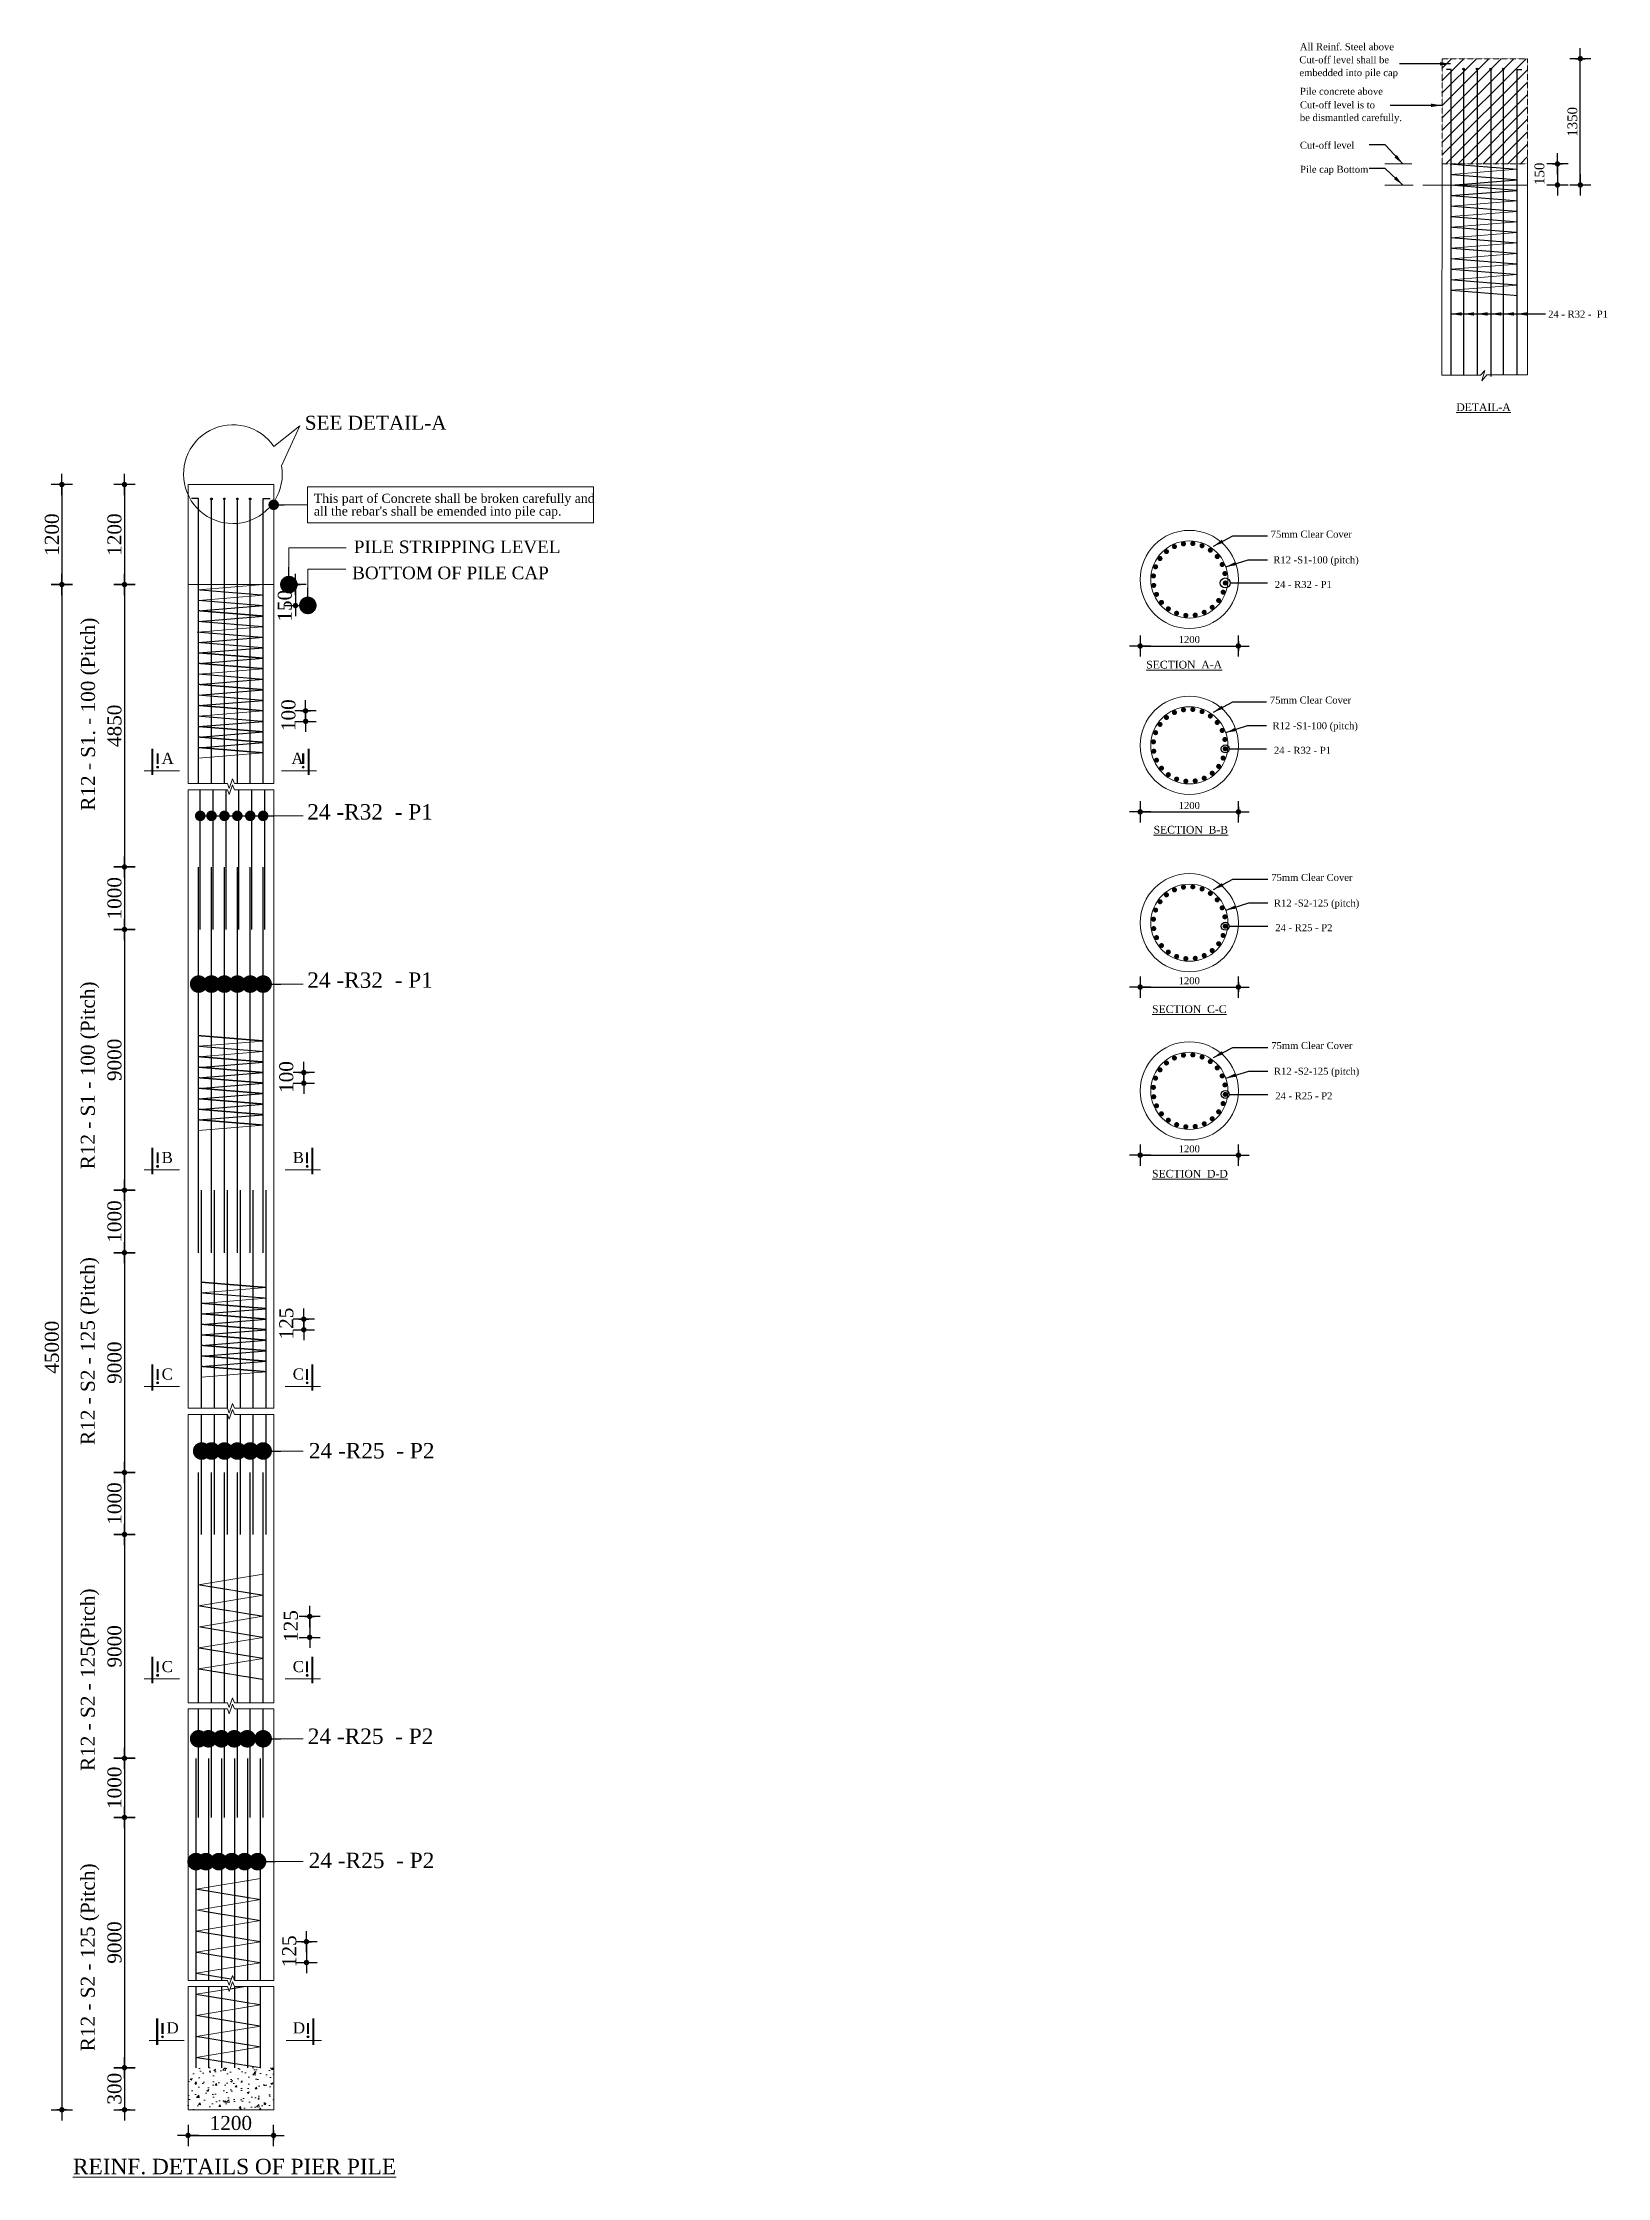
# Model space of a CAD drawing. Header units: millimetres. Extents: x -684453 to 35267, y -286696 to 273430.
# Drawn here: x -99214 to -88063, y 190010 to 205224 of the extents above; entities that cross this region are included whole.
import ezdxf

# ---------------------------------------------------------------- set-up
doc = ezdxf.new("R2010")
doc.units = ezdxf.units.MM
doc.header["$PDMODE"] = 2
for name, pattern in [('DASHED2', [0.375, 0.25, -0.125]), ('DASHEDX2', [38.1, 25.4, -12.7]), ('HIDDEN', [9.525, 6.35, -3.175])]:
    doc.linetypes.add(name, pattern=pattern)
doc.layers.get('Defpoints').update_dxf_attribs({"lineweight": 13})
for name, color, linetype, lineweight in [('Binder', 136, 'Continuous', 15), ('dim', 4, 'Continuous', 25), ('Dimision', 4, 'Continuous', 9), ('hatch', 65, 'Continuous', 9), ('L.L', 200, 'Continuous', 20), ('Pile', 11, 'Continuous', 15), ('Reinf.', 12, 'Continuous', 30), ('Text', 7, 'Continuous', 15)]:
    doc.layers.add(name, color=color, linetype=linetype, lineweight=lineweight)
doc.styles.get("Standard").update_dxf_attribs({"font": 'times.ttf'})
doc.dimstyles.new('ALTER', dxfattribs={"dimtxt": 110, "dimasz": 65, "dimexe": 95, "dimexo": 100, "dimgap": 30, "dimtad": 1, "dimdec": 0, "dimzin": 0, "dimdsep": 46, "dimtxsty": 'Standard', "dimblk": 'DOT', "dimcen": 35, "dimadec": 0, "dimazin": 0, "dimtfac": 1, "dimtdec": 0, "dimtofl": 0, "dimtmove": 0, "dimatfit": 3, "dimfxl": 1, "dimtolj": 1, "dimtzin": 0, "dimarcsym": 0})
doc.dimstyles.new('ISO-25', dxfattribs={"dimtxt": 175, "dimasz": 100, "dimexe": 65, "dimexo": 115.625, "dimgap": 40, "dimtad": 1, "dimtoh": 1, "dimdec": 0, "dimtxsty": 'Standard', "dimblk": 'DOT', "dimcen": 300, "dimclrd": 256, "dimclre": 256, "dimclrt": 256, "dimadec": 0, "dimazin": 0, "dimtfac": 1, "dimtdec": 0, "dimtix": 1, "dimtmove": 0, "dimatfit": 3, "dimldrblk": 'DOT', "dimfxl": 75, "dimlwd": -1, "dimarcsym": 0})
doc.dimstyles.new('ISO-70', dxfattribs={"dimscale": 0, "dimtxt": 70, "dimasz": 0.75, "dimexe": 35, "dimexo": 35, "dimgap": 20, "dimtad": 1, "dimdec": 0, "dimlfac": -1, "dimzin": 1, "dimdsep": 46, "dimtxsty": 'Standard', "dimblk": 'DIM', "dimcen": 60, "dimclrd": 256, "dimclre": 256, "dimclrt": 256, "dimadec": 0, "dimazin": 0, "dimtfac": 1, "dimtdec": 0, "dimtix": 1, "dimtofl": 0, "dimtmove": 0, "dimatfit": 3, "dimldrblk": 'DOT', "dimfxl": 35, "dimfxlon": 1, "dimtolj": 1, "dimlwd": -1, "dimarcsym": 0})

msp = doc.modelspace()

# ---------------------------------------------------------------- texts
at = {"layer": 'dim', "ltscale": 30, "char_height": 100, "attachment_point": 5, "rotation": 90}
for s, insert in [('R12 - S1. - 100 (Pitch)', (-98874.7, 200437.9)), ('R12 - S1 - 100 (Pitch)', (-98876.3, 197863.3)), ('R12 - S2 - 125 (Pitch)', (-98876.3, 195898.7)), ('R12 - S2 - 125(Pitch)', (-98876.3, 193555.9)), ('R12 - S2 - 125 (Pitch)', (-98876.3, 191577.3))]:
    msp.add_mtext(s, dxfattribs=dict(at, insert=insert))
at = {"layer": 'Text', "ltscale": 30}
for s, height, p in [('Cut-off level shall be ', 50, (-90257.6, 205077.5)), ('All Reinf. Steel above', 50, (-90254.2, 205170.5)), ('embedded into pile cap', 50, (-90257.2, 204986)), ('Pile concrete above ', 50, (-90253.4, 204853)), ('Cut-off level is to ', 50, (-90253.4, 204756)), ('be dismantled carefully.', 50, (-90253.4, 204665.5)), ('Cut-off level ', 50, (-90253.7, 204468.4)), ('Pile cap Bottom', 50, (-90252.4, 204296.9)), ('24 - R32 -  P1', 50, (-88484, 203264.5)), (' %%uDETAIL-A', 55, (-89159.6, 202598.9))]:
    msp.add_text(s, height=height, dxfattribs=at).set_placement(p)
at = {"layer": 'Text'}
for s, height, p in [('SEE DETAIL-A', 100, (-97346.2, 202465.1)), ('This part of Concrete shall be broken carefully and', 65, (-97281.5, 201944.3)), ("all the rebar's shall be emended into pile cap.", 65, (-97281.5, 201853.6)), ('PILE STRIPPING LEVEL', 90, (-96996.3, 201585.9)), ('BOTTOM OF PILE CAP', 90, (-97008.2, 201400.2)), ('A', 79.3, (-98366, 200084)), ('A', 79.3, (-97441.3, 200084)), ('24 -R32  - P1', 110, (-97328.5, 199686.9)), ('24 -R32  - P1', 110, (-97328.5, 198487.8)), ('B', 79.3, (-98366, 197238.4)), ('B', 79.3, (-97431.8, 197238.4)), ('C', 79.3, (-98366, 195695.5)), ('C', 79.3, (-97431.8, 195695.5)), ('24 -R25  - P2', 110, (-97316.9, 195133.4)), ('C', 79.3, (-98366, 193610.5)), ('C', 79.3, (-97431.8, 193610.5)), ('24 -R25  - P2', 110, (-97324.5, 193098.3)), ('24 -R25  - P2', 110, (-97318, 192213.1)), ('D', 79.3, (-98331, 191035)), ('D', 79.3, (-97430.7, 191035))]:
    msp.add_text(s, height=height, dxfattribs=at).set_placement(p)
at = {"layer": 'Text', "ltscale": 5}
msp.add_text('%%UREINF. DETAILS OF PIER PILE', height=110, dxfattribs=at).set_placement((-98998, 190031.6))
at = {"layer": 'Text', "ltscale": 30, "attachment_point": 1}
for s, insert, char_height, width in [('75mm Clear Cover', (-90461.8, 201746.2), 50, 7399.401), ('R12 -S1-100 (pitch)', (-90442.8, 201563.1), 50, 7399.401), ('24 - R32 - P1', (-90432.9, 201388), 50, 7399.401), ('{\\LSECTION  A-A}', (-91348.6, 200818.8), 55, 5833.808), ('75mm Clear Cover', (-90467.5, 200563.9), 50, 7399.401), ('R12 -S1-100 (pitch)', (-90448.5, 200380.8), 50, 7399.401), ('24 - R32 - P1', (-90438.7, 200205.7), 50, 7399.401), ('{\\LSECTION  B-B}', (-91296.5, 199642.3), 55, 5833.808), ('75mm Clear Cover', (-90457.6, 199299.6), 50, 7399.401), ('R12 -S2-125 (pitch)', (-90438.6, 199116.6), 50, 7399.401), ('24 - R25 - P2', (-90428.8, 198941.4), 50, 7399.401), ('{\\LSECTION  C-C}', (-91307.4, 198363.3), 55, 5833.808), ('75mm Clear Cover', (-90457.6, 198101.3), 50, 7399.401), ('R12 -S2-125 (pitch)', (-90438.6, 197918.2), 50, 7399.401), ('24 - R25 - P2', (-90428.8, 197743), 50, 7399.401), ('{\\LSECTION  D-D}', (-91307.4, 197190.2), 55, 5833.808)]:
    msp.add_mtext(s, dxfattribs=dict(at, insert=insert, char_height=char_height, width=width))

# ---------------------------------------------------------------- blocks, each defined once
blk = doc.blocks.new('DIM')
at = {"layer": 'dim'}
for p, q in [((-101, 0), (101, 0)), ((0, -101), (0, 101))]:
    blk.add_line(p, q, dxfattribs=at)
at = {"layer": 'dim', "const_width": 25.4}
blk.add_lwpolyline([(-13, 0, 1), (13, 0, 1)], format="xyb", close=True, dxfattribs=at)
blk = doc.blocks.new('*D86')
at = {"layer": 'Defpoints', "color": 0, "ltscale": 30, "transparency": 16777216}
for p in [(-97568, 201362), (-97568, 201212), (-97412, 201212)]:
    blk.add_point(p, dxfattribs=at)
at = {"layer": 'dim', "lineweight": -2, "ltscale": 30, "transparency": 16777216}
for p, q in [((-97447, 201362), (-97377, 201362)), ((-97447, 201212), (-97377, 201212))]:
    blk.add_line(p, q, dxfattribs=at)
at = {"layer": 'dim', "ltscale": 30, "transparency": 16777216}
blk.add_line((-97412, 201361), (-97412, 201212), dxfattribs=at)
at = {"layer": 'dim', "ltscale": 30, "transparency": 16777216, "xscale": 0.75, "yscale": 0.75, "zscale": 0.75}
for p, rotation in [((-97412, 201362), 90), ((-97412, 201212), 270)]:
    blk.add_blockref('DIM', p, dxfattribs=dict(at, rotation=rotation))
at = {"layer": 'dim', "ltscale": 30, "transparency": 16777216, "insert": (-97488, 201211), "char_height": 100, "attachment_point": 5, "rotation": 90}
blk.add_mtext('\\A1;150', dxfattribs=at)
blk = doc.blocks.new('_Dot')
at = {"color": 0, "linetype": 'ByBlock', "lineweight": -2}
blk.add_line((-0.5, 0), (-1, 0), dxfattribs=at)
at = {"color": 0, "linetype": 'ByBlock', "const_width": 0.5}
blk.add_lwpolyline([(-0.25, 0, 1), (0.25, 0, 1)], format="xyb", close=True, dxfattribs=at)
blk = doc.blocks.new('*D87')
at = {"layer": 'Defpoints', "color": 0, "ltscale": 30, "transparency": 16777216}
for p in [(-97623, 196126), (-97621, 196051), (-97353, 196051)]:
    blk.add_point(p, dxfattribs=at)
at = {"layer": 'dim', "lineweight": -2, "ltscale": 30, "transparency": 16777216}
for p, q in [((-97388, 196126), (-97318, 196126)), ((-97388, 196051), (-97318, 196051))]:
    blk.add_line(p, q, dxfattribs=at)
at = {"layer": 'dim', "ltscale": 30, "transparency": 16777216}
blk.add_line((-97353, 196125), (-97353, 196051), dxfattribs=at)
at = {"layer": 'dim', "ltscale": 30, "transparency": 16777216, "xscale": 0.75, "yscale": 0.75, "zscale": 0.75}
for p, rotation in [((-97353, 196126), 90), ((-97353, 196051), 270)]:
    blk.add_blockref('DIM', p, dxfattribs=dict(at, rotation=rotation))
at = {"layer": 'dim', "ltscale": 30, "transparency": 16777216, "insert": (-97477, 196095), "char_height": 100, "attachment_point": 5, "rotation": 90}
blk.add_mtext('\\A1;125', dxfattribs=at)
blk = doc.blocks.new('*D104')
at = {"layer": 'Defpoints', "color": 0, "ltscale": 30, "transparency": 16777216}
for p in [(-98178, 190491), (-97568, 190491), (-97568, 190308)]:
    blk.add_point(p, dxfattribs=at)
at = {"layer": 'dim', "lineweight": -2, "ltscale": 30, "transparency": 16777216}
for p, q in [((-98178, 190343), (-98178, 190273)), ((-97568, 190343), (-97568, 190273))]:
    blk.add_line(p, q, dxfattribs=at)
at = {"layer": 'dim', "ltscale": 30, "transparency": 16777216}
blk.add_line((-98177, 190308), (-97568, 190308), dxfattribs=at)
at = {"layer": 'dim', "ltscale": 30, "transparency": 16777216, "xscale": 0.75, "yscale": 0.75, "zscale": 0.75, "rotation": 180}
blk.add_blockref('DIM', (-98178, 190308), dxfattribs=at)
at = {"layer": 'dim', "ltscale": 30, "transparency": 16777216, "xscale": 0.75, "yscale": 0.75, "zscale": 0.75}
blk.add_blockref('DIM', (-97568, 190308), dxfattribs=at)
at = {"layer": 'dim', "ltscale": 30, "transparency": 16777216, "insert": (-97873, 190396), "char_height": 100, "attachment_point": 5}
blk.add_mtext('\\A1;1200', dxfattribs=at)
blk = doc.blocks.new('*D88')
at = {"layer": 'Defpoints', "color": 0, "ltscale": 30, "transparency": 16777216}
for p in [(-97668, 191689), (-97666, 191540), (-97334, 191540)]:
    blk.add_point(p, dxfattribs=at)
at = {"layer": 'dim', "lineweight": -2, "ltscale": 30, "transparency": 16777216}
for p, q in [((-97369, 191689), (-97299, 191689)), ((-97369, 191540), (-97299, 191540))]:
    blk.add_line(p, q, dxfattribs=at)
at = {"layer": 'dim', "ltscale": 30, "transparency": 16777216}
blk.add_line((-97334, 191688), (-97334, 191541), dxfattribs=at)
at = {"layer": 'dim', "ltscale": 30, "transparency": 16777216, "xscale": 0.75, "yscale": 0.75, "zscale": 0.75}
for p, rotation in [((-97334, 191689), 90), ((-97334, 191540), 270)]:
    blk.add_blockref('DIM', p, dxfattribs=dict(at, rotation=rotation))
at = {"layer": 'dim', "ltscale": 30, "transparency": 16777216, "insert": (-97456, 191621), "char_height": 100, "attachment_point": 5, "rotation": 90}
blk.add_mtext('\\A1;125', dxfattribs=at)
blk = doc.blocks.new('*D89')
at = {"layer": 'Defpoints', "color": 0, "ltscale": 30, "transparency": 16777216}
for p in [(-98178, 190791), (-98631, 190491), (-98178, 190491)]:
    blk.add_point(p, dxfattribs=at)
at = {"layer": 'dim', "lineweight": -2, "ltscale": 30, "transparency": 16777216}
for p, q in [((-98596, 190791), (-98666, 190791)), ((-98596, 190491), (-98666, 190491))]:
    blk.add_line(p, q, dxfattribs=at)
at = {"layer": 'dim', "ltscale": 30, "transparency": 16777216}
blk.add_line((-98631, 190790), (-98631, 190491), dxfattribs=at)
at = {"layer": 'dim', "ltscale": 30, "transparency": 16777216, "xscale": 0.75, "yscale": 0.75, "zscale": 0.75}
for p, rotation in [((-98631, 190791), 90), ((-98631, 190491), 270)]:
    blk.add_blockref('DIM', p, dxfattribs=dict(at, rotation=rotation))
at = {"layer": 'dim', "ltscale": 30, "transparency": 16777216, "insert": (-98702, 190641), "char_height": 100, "attachment_point": 5, "rotation": 90}
blk.add_mtext('\\A1;300', dxfattribs=at)
blk = doc.blocks.new('*D105')
at = {"layer": 'Defpoints', "color": 0, "ltscale": 30, "transparency": 16777216}
for p in [(-98178, 202075), (-98631, 201362), (-98178, 201362)]:
    blk.add_point(p, dxfattribs=at)
at = {"layer": 'dim', "lineweight": -2, "ltscale": 30, "transparency": 16777216}
for p, q in [((-98596, 202075), (-98666, 202075)), ((-98596, 201362), (-98666, 201362))]:
    blk.add_line(p, q, dxfattribs=at)
at = {"layer": 'dim', "ltscale": 30, "transparency": 16777216}
blk.add_line((-98631, 202074), (-98631, 201362), dxfattribs=at)
at = {"layer": 'dim', "ltscale": 30, "transparency": 16777216, "xscale": 0.75, "yscale": 0.75, "zscale": 0.75}
for p, rotation in [((-98631, 202075), 90), ((-98631, 201362), 270)]:
    blk.add_blockref('DIM', p, dxfattribs=dict(at, rotation=rotation))
at = {"layer": 'dim', "ltscale": 30, "transparency": 16777216, "insert": (-98702, 201718), "char_height": 100, "attachment_point": 5, "rotation": 90}
blk.add_mtext('\\A1;1200', dxfattribs=at)
blk = doc.blocks.new('*D90')
at = {"layer": 'Defpoints', "color": 0, "ltscale": 30, "transparency": 16777216}
for p in [(-98178, 194592), (-98631, 192996), (-98178, 192996)]:
    blk.add_point(p, dxfattribs=at)
at = {"layer": 'dim', "lineweight": -2, "ltscale": 30, "transparency": 16777216}
for p, q in [((-98596, 194592), (-98666, 194592)), ((-98596, 192996), (-98666, 192996))]:
    blk.add_line(p, q, dxfattribs=at)
at = {"layer": 'dim', "ltscale": 30, "transparency": 16777216}
blk.add_line((-98631, 194591), (-98631, 192997), dxfattribs=at)
at = {"layer": 'dim', "ltscale": 30, "transparency": 16777216, "xscale": 0.75, "yscale": 0.75, "zscale": 0.75}
for p, rotation in [((-98631, 194592), 90), ((-98631, 192996), 270)]:
    blk.add_blockref('DIM', p, dxfattribs=dict(at, rotation=rotation))
at = {"layer": 'dim', "ltscale": 30, "transparency": 16777216, "insert": (-98702, 193794), "char_height": 100, "attachment_point": 5, "rotation": 90}
blk.add_mtext('\\A1;9000', dxfattribs=at)
blk = doc.blocks.new('*D91')
at = {"layer": 'Defpoints', "color": 0, "ltscale": 30, "transparency": 16777216}
for p in [(-98178, 192575), (-98631, 190791), (-98178, 190791)]:
    blk.add_point(p, dxfattribs=at)
at = {"layer": 'dim', "lineweight": -2, "ltscale": 30, "transparency": 16777216}
for p, q in [((-98596, 192575), (-98666, 192575)), ((-98596, 190791), (-98666, 190791))]:
    blk.add_line(p, q, dxfattribs=at)
at = {"layer": 'dim', "ltscale": 30, "transparency": 16777216}
blk.add_line((-98631, 192575), (-98631, 190791), dxfattribs=at)
at = {"layer": 'dim', "ltscale": 30, "transparency": 16777216, "xscale": 0.75, "yscale": 0.75, "zscale": 0.75}
for p, rotation in [((-98631, 192575), 90), ((-98631, 190791), 270)]:
    blk.add_blockref('DIM', p, dxfattribs=dict(at, rotation=rotation))
at = {"layer": 'dim', "ltscale": 30, "transparency": 16777216, "insert": (-98702, 191683), "char_height": 100, "attachment_point": 5, "rotation": 90}
blk.add_mtext('\\A1;9000', dxfattribs=at)
blk = doc.blocks.new('*D92')
at = {"layer": 'Defpoints', "color": 0, "ltscale": 30, "transparency": 16777216}
for p in [(-98555, 201362), (-99077, 190491), (-98178, 190491)]:
    blk.add_point(p, dxfattribs=at)
at = {"layer": 'dim', "lineweight": -2, "ltscale": 30, "transparency": 16777216}
for p, q in [((-99042, 201362), (-99112, 201362)), ((-99042, 190491), (-99112, 190491))]:
    blk.add_line(p, q, dxfattribs=at)
at = {"layer": 'dim', "ltscale": 30, "transparency": 16777216}
blk.add_line((-99077, 201361), (-99077, 190491), dxfattribs=at)
at = {"layer": 'dim', "ltscale": 30, "transparency": 16777216, "xscale": 0.75, "yscale": 0.75, "zscale": 0.75}
for p, rotation in [((-99077, 201362), 90), ((-99077, 190491), 270)]:
    blk.add_blockref('DIM', p, dxfattribs=dict(at, rotation=rotation))
at = {"layer": 'dim', "ltscale": 30, "transparency": 16777216, "insert": (-99148, 195926), "char_height": 100, "attachment_point": 5, "rotation": 90}
blk.add_mtext('\\A1;45000', dxfattribs=at)
blk = doc.blocks.new('*D93')
at = {"layer": 'Defpoints', "color": 0, "ltscale": 30, "transparency": 16777216}
for p in [(-98178, 192996), (-98631, 192575), (-98178, 192575)]:
    blk.add_point(p, dxfattribs=at)
at = {"layer": 'dim', "lineweight": -2, "ltscale": 30, "transparency": 16777216}
for p, q in [((-98596, 192996), (-98666, 192996)), ((-98596, 192575), (-98666, 192575))]:
    blk.add_line(p, q, dxfattribs=at)
at = {"layer": 'dim', "ltscale": 30, "transparency": 16777216}
blk.add_line((-98631, 192995), (-98631, 192576), dxfattribs=at)
at = {"layer": 'dim', "ltscale": 30, "transparency": 16777216, "xscale": 0.75, "yscale": 0.75, "zscale": 0.75}
for p, rotation in [((-98631, 192996), 90), ((-98631, 192575), 270)]:
    blk.add_blockref('DIM', p, dxfattribs=dict(at, rotation=rotation))
at = {"layer": 'dim', "ltscale": 30, "transparency": 16777216, "insert": (-98702, 192786), "char_height": 100, "attachment_point": 5, "rotation": 90}
blk.add_mtext('\\A1;1000', dxfattribs=at)
blk = doc.blocks.new('*D94')
at = {"layer": 'Defpoints', "color": 0, "ltscale": 30, "transparency": 16777216}
for p in [(-98178, 195033), (-98631, 194592), (-98178, 194592)]:
    blk.add_point(p, dxfattribs=at)
at = {"layer": 'dim', "lineweight": -2, "ltscale": 30, "transparency": 16777216}
for p, q in [((-98596, 195033), (-98666, 195033)), ((-98596, 194592), (-98666, 194592))]:
    blk.add_line(p, q, dxfattribs=at)
at = {"layer": 'dim', "ltscale": 30, "transparency": 16777216}
blk.add_line((-98631, 195032), (-98631, 194592), dxfattribs=at)
at = {"layer": 'dim', "ltscale": 30, "transparency": 16777216, "xscale": 0.75, "yscale": 0.75, "zscale": 0.75}
for p, rotation in [((-98631, 195033), 90), ((-98631, 194592), 270)]:
    blk.add_blockref('DIM', p, dxfattribs=dict(at, rotation=rotation))
at = {"layer": 'dim', "ltscale": 30, "transparency": 16777216, "insert": (-98702, 194812), "char_height": 100, "attachment_point": 5, "rotation": 90}
blk.add_mtext('\\A1;1000', dxfattribs=at)
blk = doc.blocks.new('*D95')
at = {"layer": 'Defpoints', "color": 0, "ltscale": 30, "transparency": 16777216}
for p in [(-98178, 196600), (-98631, 195033), (-98178, 195033)]:
    blk.add_point(p, dxfattribs=at)
at = {"layer": 'dim', "lineweight": -2, "ltscale": 30, "transparency": 16777216}
for p, q in [((-98596, 196600), (-98666, 196600)), ((-98596, 195033), (-98666, 195033))]:
    blk.add_line(p, q, dxfattribs=at)
at = {"layer": 'dim', "ltscale": 30, "transparency": 16777216}
blk.add_line((-98631, 196599), (-98631, 195033), dxfattribs=at)
at = {"layer": 'dim', "ltscale": 30, "transparency": 16777216, "xscale": 0.75, "yscale": 0.75, "zscale": 0.75}
for p, rotation in [((-98631, 196600), 90), ((-98631, 195033), 270)]:
    blk.add_blockref('DIM', p, dxfattribs=dict(at, rotation=rotation))
at = {"layer": 'dim', "ltscale": 30, "transparency": 16777216, "insert": (-98702, 195816), "char_height": 100, "attachment_point": 5, "rotation": 90}
blk.add_mtext('\\A1;9000', dxfattribs=at)
blk = doc.blocks.new('*D96')
at = {"layer": 'Defpoints', "color": 0, "ltscale": 30, "transparency": 16777216}
for p in [(-98178, 197045), (-98631, 196600), (-98178, 196600)]:
    blk.add_point(p, dxfattribs=at)
at = {"layer": 'dim', "lineweight": -2, "ltscale": 30, "transparency": 16777216}
for p, q in [((-98596, 197045), (-98666, 197045)), ((-98596, 196600), (-98666, 196600))]:
    blk.add_line(p, q, dxfattribs=at)
at = {"layer": 'dim', "ltscale": 30, "transparency": 16777216}
blk.add_line((-98631, 197044), (-98631, 196601), dxfattribs=at)
at = {"layer": 'dim', "ltscale": 30, "transparency": 16777216, "xscale": 0.75, "yscale": 0.75, "zscale": 0.75}
for p, rotation in [((-98631, 197045), 90), ((-98631, 196600), 270)]:
    blk.add_blockref('DIM', p, dxfattribs=dict(at, rotation=rotation))
at = {"layer": 'dim', "ltscale": 30, "transparency": 16777216, "insert": (-98702, 196822), "char_height": 100, "attachment_point": 5, "rotation": 90}
blk.add_mtext('\\A1;1000', dxfattribs=at)
blk = doc.blocks.new('*D97')
at = {"layer": 'Defpoints', "color": 0, "ltscale": 30, "transparency": 16777216}
for p in [(-98178, 201362), (-98631, 199349), (-98555, 199349)]:
    blk.add_point(p, dxfattribs=at)
at = {"layer": 'dim', "lineweight": -2, "ltscale": 30, "transparency": 16777216}
for p, q in [((-98596, 201362), (-98666, 201362)), ((-98596, 199349), (-98666, 199349))]:
    blk.add_line(p, q, dxfattribs=at)
at = {"layer": 'dim', "ltscale": 30, "transparency": 16777216}
blk.add_line((-98631, 201361), (-98631, 199350), dxfattribs=at)
at = {"layer": 'dim', "ltscale": 30, "transparency": 16777216, "xscale": 0.75, "yscale": 0.75, "zscale": 0.75}
for p, rotation in [((-98631, 201362), 90), ((-98631, 199349), 270)]:
    blk.add_blockref('DIM', p, dxfattribs=dict(at, rotation=rotation))
at = {"layer": 'dim', "ltscale": 30, "transparency": 16777216, "insert": (-98702, 200355), "char_height": 100, "attachment_point": 5, "rotation": 90}
blk.add_mtext('\\A1;4850', dxfattribs=at)
blk = doc.blocks.new('*D98')
at = {"layer": 'Defpoints', "color": 0, "ltscale": 30, "transparency": 16777216}
for p in [(-97645, 194007), (-97643, 193858), (-97311, 193858)]:
    blk.add_point(p, dxfattribs=at)
at = {"layer": 'dim', "lineweight": -2, "ltscale": 30, "transparency": 16777216}
for p, q in [((-97346, 194007), (-97276, 194007)), ((-97346, 193858), (-97276, 193858))]:
    blk.add_line(p, q, dxfattribs=at)
at = {"layer": 'dim', "ltscale": 30, "transparency": 16777216}
blk.add_line((-97311, 194006), (-97311, 193859), dxfattribs=at)
at = {"layer": 'dim', "ltscale": 30, "transparency": 16777216, "xscale": 0.75, "yscale": 0.75, "zscale": 0.75}
for p, rotation in [((-97311, 194007), 90), ((-97311, 193858), 270)]:
    blk.add_blockref('DIM', p, dxfattribs=dict(at, rotation=rotation))
at = {"layer": 'dim', "ltscale": 30, "transparency": 16777216, "insert": (-97445, 193939), "char_height": 100, "attachment_point": 5, "rotation": 90}
blk.add_mtext('\\A1;125', dxfattribs=at)
blk = doc.blocks.new('*D99')
at = {"layer": 'Defpoints', "color": 0, "ltscale": 30, "transparency": 16777216}
for p in [(-97645, 200462), (-97643, 200387), (-97340, 200387)]:
    blk.add_point(p, dxfattribs=at)
at = {"layer": 'dim', "lineweight": -2, "ltscale": 30, "transparency": 16777216}
for p, q in [((-97375, 200462), (-97305, 200462)), ((-97375, 200387), (-97305, 200387))]:
    blk.add_line(p, q, dxfattribs=at)
at = {"layer": 'dim', "ltscale": 30, "transparency": 16777216}
blk.add_line((-97340, 200461), (-97340, 200387), dxfattribs=at)
at = {"layer": 'dim', "ltscale": 30, "transparency": 16777216, "xscale": 0.75, "yscale": 0.75, "zscale": 0.75}
for p, rotation in [((-97340, 200462), 90), ((-97340, 200387), 270)]:
    blk.add_blockref('DIM', p, dxfattribs=dict(at, rotation=rotation))
at = {"layer": 'dim', "ltscale": 30, "transparency": 16777216, "insert": (-97462, 200431), "char_height": 100, "attachment_point": 5, "rotation": 90}
blk.add_mtext('\\A1;100', dxfattribs=at)
blk = doc.blocks.new('*D100')
at = {"layer": 'Defpoints', "color": 0, "ltscale": 30, "transparency": 16777216}
for p in [(-98473, 202075), (-99077, 201362), (-98473, 201362)]:
    blk.add_point(p, dxfattribs=at)
at = {"layer": 'dim', "lineweight": -2, "ltscale": 30, "transparency": 16777216}
for p, q in [((-99042, 202075), (-99112, 202075)), ((-99042, 201362), (-99112, 201362))]:
    blk.add_line(p, q, dxfattribs=at)
at = {"layer": 'dim', "ltscale": 30, "transparency": 16777216}
blk.add_line((-99077, 202074), (-99077, 201362), dxfattribs=at)
at = {"layer": 'dim', "ltscale": 30, "transparency": 16777216, "xscale": 0.75, "yscale": 0.75, "zscale": 0.75}
for p, rotation in [((-99077, 202075), 90), ((-99077, 201362), 270)]:
    blk.add_blockref('DIM', p, dxfattribs=dict(at, rotation=rotation))
at = {"layer": 'dim', "ltscale": 30, "transparency": 16777216, "insert": (-99148, 201718), "char_height": 100, "attachment_point": 5, "rotation": 90}
blk.add_mtext('\\A1;1200', dxfattribs=at)
blk = doc.blocks.new('*D101')
at = {"layer": 'Defpoints', "color": 0, "ltscale": 30, "transparency": 16777216}
for p in [(-97623, 197884), (-97621, 197808), (-97353, 197808)]:
    blk.add_point(p, dxfattribs=at)
at = {"layer": 'dim', "lineweight": -2, "ltscale": 30, "transparency": 16777216}
for p, q in [((-97388, 197884), (-97318, 197884)), ((-97388, 197808), (-97318, 197808))]:
    blk.add_line(p, q, dxfattribs=at)
at = {"layer": 'dim', "ltscale": 30, "transparency": 16777216}
blk.add_line((-97353, 197883), (-97353, 197809), dxfattribs=at)
at = {"layer": 'dim', "ltscale": 30, "transparency": 16777216, "xscale": 0.75, "yscale": 0.75, "zscale": 0.75}
for p, rotation in [((-97353, 197884), 90), ((-97353, 197808), 270)]:
    blk.add_blockref('DIM', p, dxfattribs=dict(at, rotation=rotation))
at = {"layer": 'dim', "ltscale": 30, "transparency": 16777216, "insert": (-97477, 197852), "char_height": 100, "attachment_point": 5, "rotation": 90}
blk.add_mtext('\\A1;100', dxfattribs=at)
blk = doc.blocks.new('*D102')
at = {"layer": 'Defpoints', "color": 0, "ltscale": 30, "transparency": 16777216}
for p in [(-98178, 199349), (-98631, 198904), (-98178, 198904)]:
    blk.add_point(p, dxfattribs=at)
at = {"layer": 'dim', "lineweight": -2, "ltscale": 30, "transparency": 16777216}
for p, q in [((-98596, 199349), (-98666, 199349)), ((-98596, 198904), (-98666, 198904))]:
    blk.add_line(p, q, dxfattribs=at)
at = {"layer": 'dim', "ltscale": 30, "transparency": 16777216}
blk.add_line((-98631, 199348), (-98631, 198905), dxfattribs=at)
at = {"layer": 'dim', "ltscale": 30, "transparency": 16777216, "xscale": 0.75, "yscale": 0.75, "zscale": 0.75}
for p, rotation in [((-98631, 199349), 90), ((-98631, 198904), 270)]:
    blk.add_blockref('DIM', p, dxfattribs=dict(at, rotation=rotation))
at = {"layer": 'dim', "ltscale": 30, "transparency": 16777216, "insert": (-98702, 199126), "char_height": 100, "attachment_point": 5, "rotation": 90}
blk.add_mtext('\\A1;1000', dxfattribs=at)
blk = doc.blocks.new('*D103')
at = {"layer": 'Defpoints', "color": 0, "ltscale": 30, "transparency": 16777216}
for p in [(-98178, 198904), (-98631, 197045), (-98178, 197045)]:
    blk.add_point(p, dxfattribs=at)
at = {"layer": 'dim', "lineweight": -2, "ltscale": 30, "transparency": 16777216}
for p, q in [((-98596, 198904), (-98666, 198904)), ((-98596, 197045), (-98666, 197045))]:
    blk.add_line(p, q, dxfattribs=at)
at = {"layer": 'dim', "ltscale": 30, "transparency": 16777216}
blk.add_line((-98631, 198903), (-98631, 197046), dxfattribs=at)
at = {"layer": 'dim', "ltscale": 30, "transparency": 16777216, "xscale": 0.75, "yscale": 0.75, "zscale": 0.75}
for p, rotation in [((-98631, 198904), 90), ((-98631, 197045), 270)]:
    blk.add_blockref('DIM', p, dxfattribs=dict(at, rotation=rotation))
at = {"layer": 'dim', "ltscale": 30, "transparency": 16777216, "insert": (-98702, 197974), "char_height": 100, "attachment_point": 5, "rotation": 90}
blk.add_mtext('\\A1;9000', dxfattribs=at)
blk = doc.blocks.new('*D84')
at = {"layer": 'Defpoints', "color": 0, "ltscale": 30, "transparency": 16777216}
for p in [(-88630, 204360), (-88630, 204210), (-88418, 204210)]:
    blk.add_point(p, dxfattribs=at)
at = {"layer": 'dim', "lineweight": -2, "ltscale": 30, "transparency": 16777216}
for p, q in [((-88453, 204360), (-88383, 204360)), ((-88453, 204210), (-88383, 204210))]:
    blk.add_line(p, q, dxfattribs=at)
at = {"layer": 'dim', "ltscale": 30, "transparency": 16777216}
blk.add_line((-88418, 204359), (-88418, 204210), dxfattribs=at)
at = {"layer": 'dim', "ltscale": 30, "transparency": 16777216, "xscale": 0.75, "yscale": 0.75, "zscale": 0.75}
for p, rotation in [((-88418, 204360), 90), ((-88418, 204210), 270)]:
    blk.add_blockref('DIM', p, dxfattribs=dict(at, rotation=rotation))
at = {"layer": 'dim', "ltscale": 30, "transparency": 16777216, "insert": (-88546, 204290), "char_height": 70, "attachment_point": 5, "rotation": 90}
blk.add_mtext('\\A1;150', dxfattribs=at)
blk = doc.blocks.new('*D85')
at = {"layer": 'Defpoints', "color": 0, "ltscale": 30, "transparency": 16777216}
for p in [(-88631, 205110), (-88255, 205110), (-88630, 204210)]:
    blk.add_point(p, dxfattribs=at)
at = {"layer": 'dim', "lineweight": -2, "ltscale": 30, "transparency": 16777216}
for p, q in [((-88290, 205110), (-88220, 205110)), ((-88290, 204210), (-88220, 204210))]:
    blk.add_line(p, q, dxfattribs=at)
at = {"layer": 'dim', "ltscale": 30, "transparency": 16777216}
blk.add_line((-88255, 204210), (-88255, 205109), dxfattribs=at)
at = {"layer": 'dim', "ltscale": 30, "transparency": 16777216, "xscale": 0.75, "yscale": 0.75, "zscale": 0.75}
for p, rotation in [((-88255, 205110), 90), ((-88255, 204210), 270)]:
    blk.add_blockref('DIM', p, dxfattribs=dict(at, rotation=rotation))
at = {"layer": 'dim', "ltscale": 30, "transparency": 16777216, "insert": (-88311, 204660), "char_height": 70, "attachment_point": 5, "rotation": 90}
blk.add_mtext('\\A1;1350', dxfattribs=at)
blk = doc.blocks.new('*D106')
at = {"layer": 'Defpoints', "color": 0, "ltscale": 30, "transparency": 16777216}
for p in [(-91392, 200216), (-90692, 200216), (-90692, 199742)]:
    blk.add_point(p, dxfattribs=at)
at = {"layer": 'dim', "lineweight": -2, "ltscale": 30, "transparency": 16777216}
for p, q in [((-91392, 199777), (-91392, 199707)), ((-90692, 199777), (-90692, 199707))]:
    blk.add_line(p, q, dxfattribs=at)
at = {"layer": 'dim', "ltscale": 30, "transparency": 16777216}
blk.add_line((-91391, 199742), (-90692, 199742), dxfattribs=at)
at = {"layer": 'dim', "ltscale": 30, "transparency": 16777216, "xscale": 0.75, "yscale": 0.75, "zscale": 0.75, "rotation": 180}
blk.add_blockref('DIM', (-91392, 199742), dxfattribs=at)
at = {"layer": 'dim', "ltscale": 30, "transparency": 16777216, "xscale": 0.75, "yscale": 0.75, "zscale": 0.75}
blk.add_blockref('DIM', (-90692, 199742), dxfattribs=at)
at = {"layer": 'dim', "ltscale": 30, "transparency": 16777216, "insert": (-91042, 199787), "char_height": 50, "attachment_point": 5}
blk.add_mtext('\\A1;1200', dxfattribs=at)
blk = doc.blocks.new('*D107')
at = {"layer": 'Defpoints', "color": 0, "ltscale": 30, "transparency": 16777216}
for p in [(-91392, 201398), (-90692, 201398), (-90692, 200924)]:
    blk.add_point(p, dxfattribs=at)
at = {"layer": 'dim', "lineweight": -2, "ltscale": 30, "transparency": 16777216}
for p, q in [((-91392, 200959), (-91392, 200889)), ((-90692, 200959), (-90692, 200889))]:
    blk.add_line(p, q, dxfattribs=at)
at = {"layer": 'dim', "ltscale": 30, "transparency": 16777216}
blk.add_line((-91391, 200924), (-90692, 200924), dxfattribs=at)
at = {"layer": 'dim', "ltscale": 30, "transparency": 16777216, "xscale": 0.75, "yscale": 0.75, "zscale": 0.75, "rotation": 180}
blk.add_blockref('DIM', (-91392, 200924), dxfattribs=at)
at = {"layer": 'dim', "ltscale": 30, "transparency": 16777216, "xscale": 0.75, "yscale": 0.75, "zscale": 0.75}
blk.add_blockref('DIM', (-90692, 200924), dxfattribs=at)
at = {"layer": 'dim', "ltscale": 30, "transparency": 16777216, "insert": (-91042, 200970), "char_height": 50, "attachment_point": 5}
blk.add_mtext('\\A1;1200', dxfattribs=at)
blk = doc.blocks.new('*D108')
at = {"layer": 'Defpoints', "color": 0, "ltscale": 30, "transparency": 16777216}
for p in [(-91392, 198952), (-90692, 198952), (-90692, 198493)]:
    blk.add_point(p, dxfattribs=at)
at = {"layer": 'dim', "lineweight": -2, "ltscale": 30, "transparency": 16777216}
for p, q in [((-91392, 198528), (-91392, 198458)), ((-90692, 198528), (-90692, 198458))]:
    blk.add_line(p, q, dxfattribs=at)
at = {"layer": 'dim', "ltscale": 30, "transparency": 16777216}
blk.add_line((-91391, 198493), (-90692, 198493), dxfattribs=at)
at = {"layer": 'dim', "ltscale": 30, "transparency": 16777216, "xscale": 0.75, "yscale": 0.75, "zscale": 0.75, "rotation": 180}
blk.add_blockref('DIM', (-91392, 198493), dxfattribs=at)
at = {"layer": 'dim', "ltscale": 30, "transparency": 16777216, "xscale": 0.75, "yscale": 0.75, "zscale": 0.75}
blk.add_blockref('DIM', (-90692, 198493), dxfattribs=at)
at = {"layer": 'dim', "ltscale": 30, "transparency": 16777216, "insert": (-91042, 198538), "char_height": 50, "attachment_point": 5}
blk.add_mtext('\\A1;1200', dxfattribs=at)
blk = doc.blocks.new('*D109')
at = {"layer": 'Defpoints', "color": 0, "ltscale": 30, "transparency": 16777216}
for p in [(-91392, 197753), (-90692, 197753), (-90692, 197295)]:
    blk.add_point(p, dxfattribs=at)
at = {"layer": 'dim', "lineweight": -2, "ltscale": 30, "transparency": 16777216}
for p, q in [((-91392, 197330), (-91392, 197260)), ((-90692, 197330), (-90692, 197260))]:
    blk.add_line(p, q, dxfattribs=at)
at = {"layer": 'dim', "ltscale": 30, "transparency": 16777216}
blk.add_line((-91391, 197295), (-90692, 197295), dxfattribs=at)
at = {"layer": 'dim', "ltscale": 30, "transparency": 16777216, "xscale": 0.75, "yscale": 0.75, "zscale": 0.75, "rotation": 180}
blk.add_blockref('DIM', (-91392, 197295), dxfattribs=at)
at = {"layer": 'dim', "ltscale": 30, "transparency": 16777216, "xscale": 0.75, "yscale": 0.75, "zscale": 0.75}
blk.add_blockref('DIM', (-90692, 197295), dxfattribs=at)
at = {"layer": 'dim', "ltscale": 30, "transparency": 16777216, "insert": (-91042, 197340), "char_height": 50, "attachment_point": 5}
blk.add_mtext('\\A1;1200', dxfattribs=at)

# ---------------------------------------------------------------- dimensions: what is measured, and where the dimension line sits
at = {"layer": 'dim', "ltscale": 30}
for base, p1, p2, text, override, picture, middle in [((-88255.1, 205109.6), (-88629.7, 204209.7), (-88631.1, 205109.6), '1350', {"dimscale": 1}, '*D85', (-88310.7, 204659.7)), ((-99077.4, 201361.7), (-98472.6, 202074.8), (-98472.6, 201361.7), '1200', {"dimscale": 1, "dimtxt": 100, "dimtmove": 2}, '*D100', (-99148.3, 201718.3)), ((-98631.4, 201361.7), (-98177.6, 202074.8), (-98177.6, 201361.7), '1200', {"dimscale": 1, "dimtxt": 100, "dimtmove": 2}, '*D105', (-98702.2, 201718.3)), ((-99077.4, 190490.6), (-98555.3, 201361.7), (-98177.6, 190490.6), '45000', {"dimscale": 1, "dimtxt": 100, "dimtmove": 2}, '*D92', (-99148.3, 195926.1)), ((-98631.4, 199348.8), (-98177.6, 201361.7), (-98555.3, 199348.8), '4850', {"dimscale": 1, "dimtxt": 100, "dimtmove": 2}, '*D97', (-98702.2, 200355.2)), ((-98631.4, 198903.9), (-98177.6, 199348.8), (-98177.6, 198903.9), '1000', {"dimscale": 1, "dimtxt": 100, "dimtmove": 2}, '*D102', (-98702.2, 199126.3)), ((-98631.4, 197044.9), (-98177.6, 198903.9), (-98177.6, 197044.9), '9000', {"dimscale": 1, "dimtxt": 100, "dimtmove": 2}, '*D103', (-98702.4, 197974.4)), ((-98631.4, 196600), (-98177.6, 197044.9), (-98177.6, 196600), '1000', {"dimscale": 1, "dimtxt": 100, "dimtmove": 2}, '*D96', (-98702.2, 196822.5)), ((-98631.4, 195032.6), (-98177.6, 196600), (-98177.6, 195032.6), '9000', {"dimscale": 1, "dimtxt": 100, "dimtmove": 2}, '*D95', (-98702.4, 195816.3)), ((-98631.4, 194591.6), (-98177.6, 195032.6), (-98177.6, 194591.6), '1000', {"dimscale": 1, "dimtxt": 100, "dimtmove": 2}, '*D94', (-98702.2, 194812.1)), ((-98631.4, 192995.8), (-98177.6, 194591.6), (-98177.6, 192995.8), '9000', {"dimscale": 1, "dimtxt": 100, "dimtmove": 2}, '*D90', (-98702.4, 193793.7)), ((-98631.4, 192575.3), (-98177.6, 192995.8), (-98177.6, 192575.3), '1000', {"dimscale": 1, "dimtxt": 100, "dimtmove": 2}, '*D93', (-98702.2, 192785.6)), ((-98631.4, 190790.6), (-98177.6, 192575.3), (-98177.6, 190790.6), '9000', {"dimscale": 1, "dimtxt": 100, "dimtmove": 2}, '*D91', (-98702.4, 191683))]:
    dim = msp.add_linear_dim(base=base, p1=p1, p2=p2, angle=90, text=text, dimstyle='ISO-70', override=override, dxfattribs=at)
    dim.commit()
    dim.dimension.update_dxf_attribs({"geometry": picture, "text_midpoint": middle})
for base, p1, p2, text, override, picture, middle in [((-88418.1, 204209.7), (-88629.9, 204359.7), (-88629.7, 204209.7), '150', {"dimscale": 1, "dimtmove": 2}, '*D84', (-88546.5, 204289.7)), ((-97339.7, 200386.7), (-97644.5, 200461.8), (-97642.6, 200386.7), '100', {"dimscale": 1, "dimtxt": 100, "dimtmove": 2}, '*D99', (-97462.3, 200430.6)), ((-97353.1, 197808.4), (-97622.9, 197883.6), (-97621, 197808.4), '100', {"dimscale": 1, "dimtxt": 100, "dimtmove": 2}, '*D101', (-97477.1, 197852.4)), ((-97353.1, 196050.7), (-97622.9, 196125.9), (-97621, 196050.7), '125', {"dimscale": 1, "dimtxt": 100, "dimtmove": 2}, '*D87', (-97477.1, 196094.7)), ((-97311, 193858), (-97644.5, 194007), (-97642.6, 193858), '125', {"dimscale": 1, "dimtxt": 100, "dimtmove": 2}, '*D98', (-97444.8, 193939.4)), ((-97334.4, 191539.8), (-97667.9, 191688.8), (-97666, 191539.8), '125', {"dimscale": 1, "dimtxt": 100, "dimtmove": 2}, '*D88', (-97456.3, 191621.1))]:
    dim = msp.add_linear_dim(base=base, p1=p1, p2=p2, angle=90, text=text, dimstyle='ISO-70', override=override, dxfattribs=at)
    dim.commit()
    dim.dimension.update_dxf_attribs({"geometry": picture, "text_midpoint": middle, "dimtype": 160})
dim = msp.add_linear_dim(base=(-97412.4, 201211.7), p1=(-97567.6, 201361.7), p2=(-97567.6, 201211.7), angle=90, dimstyle='ISO-70', override={"dimscale": 1, "dimtxt": 100, "dimtmove": 2}, dxfattribs=at)
dim.commit()
dim.dimension.update_dxf_attribs({"geometry": '*D86', "text_midpoint": (-97488.3, 201211.4), "dimtype": 160})
for base, p1, p2, override, picture, middle in [((-90691.6, 200924.2), (-91391.6, 201398.3), (-90691.6, 201398.3), {"dimscale": 1, "dimtxt": 50, "dimasz": 0.75}, '*D107', (-91041.6, 200969.7)), ((-90691.6, 199741.9), (-91391.6, 200215.9), (-90691.6, 200215.9), {"dimscale": 1, "dimtxt": 50}, '*D106', (-91041.6, 199787.4)), ((-90691.6, 198493), (-91391.6, 198951.7), (-90691.6, 198951.7), {"dimscale": 1, "dimtxt": 50}, '*D108', (-91041.6, 198538.5)), ((-90691.6, 197294.7), (-91391.6, 197753.3), (-90691.6, 197753.3), {"dimscale": 1, "dimtxt": 50}, '*D109', (-91041.6, 197340.1))]:
    dim = msp.add_linear_dim(base=base, p1=p1, p2=p2, text='1200', dimstyle='ISO-70', override=override, dxfattribs=at)
    dim.commit()
    dim.dimension.update_dxf_attribs({"geometry": picture, "text_midpoint": middle})
dim = msp.add_linear_dim(base=(-98631.4, 190490.6), p1=(-98177.6, 190790.6), p2=(-98177.6, 190490.6), angle=90, dimstyle='ISO-70', override={"dimscale": 1, "dimtxt": 100, "dimtmove": 2}, dxfattribs=at)
dim.commit()
dim.dimension.update_dxf_attribs({"geometry": '*D89', "text_midpoint": (-98702.2, 190640.6)})
dim = msp.add_linear_dim(base=(-97567.6, 190308.3), p1=(-98177.6, 190490.6), p2=(-97567.6, 190490.6), text='1200', dimstyle='ISO-70', override={"dimscale": 1, "dimtxt": 100, "dimtmove": 2}, dxfattribs=at)
dim.commit()
dim.dimension.update_dxf_attribs({"geometry": '*D104', "text_midpoint": (-97872.6, 190395.9), "dimtype": 160})

# ---------------------------------------------------------------- hatches: boundary and pattern name
at = {"layer": 'hatch', "ltscale": 30}
h = msp.add_hatch(dxfattribs=at)
h.set_pattern_fill('ANSI31', color=256, scale=500, style=0)
h.set_pattern_definition([(45, (-89917.4, 248558.185), (-44.19417, 44.19417), [])])
h.paths.add_polyline_path([(-88631.1, 205109.6), (-88706.1, 205109.5), (-88706.1, 204359.5), (-88631.1, 204359.6), (-88631.1, 204560)])
h.paths.add_polyline_path([(-88706.1, 205109.5), (-88803.8, 205109.4), (-88803.8, 204359.4), (-88706.1, 204359.5)])
h.paths.add_polyline_path([(-88803.8, 205109.4), (-88892.6, 205109.2), (-88892.6, 204359.2), (-88803.8, 204359.4)])
h.paths.add_polyline_path([(-88892.6, 205109.2), (-88990.2, 205109.1), (-88990.2, 204359.1), (-88892.6, 204359.2)])
h.paths.add_polyline_path([(-88990.2, 205109.1), (-89087.2, 205108.9), (-89087.2, 204358.9), (-88990.2, 204359.1)])
h.paths.add_polyline_path([(-89087.2, 205108.9), (-89176.1, 205108.8), (-89176.1, 204358.8), (-89087.2, 204358.9)])
h.paths.add_polyline_path([(-89176.1, 205108.8), (-89241.1, 205108.7), (-89241.1, 204558.7), (-89241.1, 204358.7), (-89176.1, 204358.8)])
h = msp.add_hatch(dxfattribs=at)
h.set_pattern_fill('AR-CONC', color=256, scale=20, style=0)
h.set_pattern_definition([(50, (-92714.36, 243192.32), (143.45204, -12.55043), [15, -165]), (355, (-92714.36, 243192.32), (-27.75027, 150.43843), [12, -132]), (100.4514, (-92702.41, 243191.28), (115.70188, 137.8879), [12.74804, -140.22842]), (46.1842, (-92714.36, 243232.32), (213.4482, -33.1038), [22.5, -247.5]), (96.6356, (-92696.58, 243229.56), (186.93254, 194.8236), [19.1221, -210.3426]), (351.1842, (-92714.36, 243232.32), (186.9324, 194.8237), [18, -198]), (21, (-92694.36, 243222.32), (119.3814, -80.52378), [15, -165]), (326, (-92694.36, 243222.32), (48.66307, 145.03), [12, -132]), (71.4514, (-92684.41, 243215.61), (168.04453, 64.5061), [12.74804, -140.22842]), (37.5, (-92714.363, 243192.32), (2.43197, 66.57877), [0, -130.4, 0, -134, 0, -132.5]), (7.5, (-92714.36, 243192.32), (52.61391, 78.88234), [0, -76.4, 0, -127.4, 0, -50.5]), (327.5, (-92758.963, 243192.32), (106.764487, -4.510974), [0, -50, 0, -156, 0, -207]), (317.5, (-92778.96, 243192.32), (116.63723, 20.021), [0, -65, 0, -103.6, 0, -147])])
h.paths.add_polyline_path([(-97567.6, 190790.6), (-98177.6, 190790.6), (-98177.6, 190490.6), (-97567.6, 190490.6)])
at = {"layer": 'Pile', "ltscale": 5}
h = msp.add_hatch(color=5, dxfattribs=at)
h.set_gradient(color1=(0, 0, 255), one_color=1, tint=1, name='CYLINDER')
h.paths.add_polyline_path([(-98402.3, 200061.1, 1), (-98387.4, 200061.1, 1)])
h = msp.add_hatch(color=5, dxfattribs=at)
h.set_gradient(color1=(0, 0, 255), one_color=1, tint=1, name='CYLINDER')
h.paths.add_polyline_path([(-97349.9, 200061.1, -1), (-97364.8, 200061.1, -1)])
h = msp.add_hatch(color=5, dxfattribs=at)
h.set_gradient(color1=(0, 0, 255), one_color=1, tint=1, name='CYLINDER')
h.paths.add_polyline_path([(-98402.3, 197215.5, 1), (-98387.4, 197215.5, 1)])
h = msp.add_hatch(color=5, dxfattribs=at)
h.set_gradient(color1=(0, 0, 255), one_color=1, tint=1, name='CYLINDER')
h.paths.add_polyline_path([(-97322.1, 197215.5, -1), (-97337, 197215.5, -1)])
h = msp.add_hatch(color=5, dxfattribs=at)
h.set_gradient(color1=(0, 0, 255), one_color=1, tint=1, name='CYLINDER')
h.paths.add_polyline_path([(-98402.3, 195672.6, 1), (-98387.4, 195672.6, 1)])
h = msp.add_hatch(color=5, dxfattribs=at)
h.set_gradient(color1=(0, 0, 255), one_color=1, tint=1, name='CYLINDER')
h.paths.add_polyline_path([(-97322.1, 195672.6, -1), (-97337, 195672.6, -1)])
h = msp.add_hatch(color=5, dxfattribs=at)
h.set_gradient(color1=(0, 0, 255), one_color=1, tint=1, name='CYLINDER')
h.paths.add_polyline_path([(-98402.3, 193587.6, 1), (-98387.4, 193587.6, 1)])
h = msp.add_hatch(color=5, dxfattribs=at)
h.set_gradient(color1=(0, 0, 255), one_color=1, tint=1, name='CYLINDER')
h.paths.add_polyline_path([(-97322.1, 193587.6, -1), (-97337, 193587.6, -1)])
at = {"layer": 'Reinf.', "ltscale": 5}
for points in [[(-89093.2, 205036.6, 1), (-89081.2, 205036.6, 1)], [(-88996.6, 205037, 1), (-88984.6, 205037, 1)], [(-88899, 205037, 1), (-88887, 205037, 1)], [(-88810.2, 205037, 1), (-88798.2, 205037, 1)], [(-98017.1, 201972.8, 1), (-98005.1, 201972.8, 1)], [(-97925.1, 201972.8, 1), (-97913.1, 201972.8, 1)], [(-97833.1, 201972.8, 1), (-97821.1, 201972.8, 1)], [(-97741.1, 201972.8, 1), (-97729.1, 201972.8, 1)]]:
    msp.add_hatch(color=256, dxfattribs=at).paths.add_polyline_path(points)
at = {"layer": 'Text', "ltscale": 5}
h = msp.add_hatch(color=5, dxfattribs=at)
h.set_gradient(color1=(0, 0, 255), one_color=1, tint=1, name='CYLINDER')
h.paths.add_polyline_path([(-98367.3, 191010.7, 1), (-98352.4, 191010.7, 1)])
h = msp.add_hatch(color=5, dxfattribs=at)
h.set_gradient(color1=(0, 0, 255), one_color=1, tint=1, name='CYLINDER')
h.paths.add_polyline_path([(-97315.5, 191010.7, -1), (-97330.3, 191010.7, -1)])

# ---------------------------------------------------------------- linework, layer by layer
at = {"layer": 'Binder', "linetype": 'DASHEDX2', "ltscale": 0.007}
for p, q in [((-88706.1, 204321.8), (-89186.1, 204359.3)), ((-88706.1, 204246.8), (-89176.1, 204284.3)), ((-88706.1, 204171.8), (-89176.1, 204209.3)), ((-88706.1, 204096.8), (-89176.1, 204134.3)), ((-88706.1, 204021.8), (-89176.1, 204059.3)), ((-88706.1, 203946.8), (-89176.1, 203984.3)), ((-88706.1, 203871.8), (-89176.1, 203909.3)), ((-88706.1, 203796.8), (-89176.1, 203834.3)), ((-88706.1, 203721.8), (-89176.1, 203759.3)), ((-88706.1, 203646.8), (-89176.1, 203684.3)), ((-88706.1, 203571.8), (-89176.1, 203609.3)), ((-88706.1, 203496.8), (-89176.1, 203534.3)), ((-88706.1, 203421.8), (-89176.1, 203459.3)), ((-97642.6, 201286.7), (-98102.6, 201324.2)), ((-97642.6, 201211.7), (-98102.6, 201249.2)), ((-97642.6, 201136.7), (-98102.6, 201174.2)), ((-97652.6, 200985.9), (-98112.6, 201023.4)), ((-97642.6, 201061.7), (-98102.6, 201099.2)), ((-97642.6, 200911.7), (-98102.6, 200949.2)), ((-97642.6, 200836.7), (-98102.6, 200874.2)), ((-97642.6, 200761.7), (-98102.6, 200799.2)), ((-97642.6, 200686.7), (-98102.6, 200724.2)), ((-97642.6, 200611.7), (-98102.6, 200649.2)), ((-97642.6, 200536.7), (-98102.6, 200574.2)), ((-97642.6, 200536.7), (-98102.6, 200574.2)), ((-97642.6, 200536.7), (-98102.6, 200574.2)), ((-97642.6, 200461.7), (-98102.6, 200499.2)), ((-97642.6, 200386.7), (-98102.6, 200424.2)), ((-97642.6, 200311.7), (-98102.6, 200349.2)), ((-97642.6, 200236.7), (-98102.6, 200274.2)), ((-97642.6, 200161.7), (-98102.6, 200199.2)), ((-97642.6, 198108.4), (-98102.6, 198145.9)), ((-97642.6, 198033.4), (-98102.6, 198070.9)), ((-97642.6, 197958.4), (-98102.6, 197995.9)), ((-97642.6, 197883.4), (-98102.6, 197920.9)), ((-97642.6, 197808.4), (-98102.6, 197845.9)), ((-97642.6, 197733.4), (-98102.6, 197770.9)), ((-97642.6, 197658.4), (-98102.6, 197695.9)), ((-97642.6, 197583.4), (-98102.6, 197620.9)), ((-97642.6, 197508.4), (-98102.6, 197545.9)), ((-97621, 196350.7), (-98081, 196388.2)), ((-97621, 196275.7), (-98081, 196313.2)), ((-97621, 196200.7), (-98081, 196238.2)), ((-97621, 196125.7), (-98081, 196163.2)), ((-97621, 196050.7), (-98081, 196088.2)), ((-97621, 195975.7), (-98081, 196013.2)), ((-97621, 195900.7), (-98081, 195938.2)), ((-97621, 195825.7), (-98081, 195863.2)), ((-97621, 195750.7), (-98081, 195788.2)), ((-97642.6, 194158), (-98102.6, 194233)), ((-97642.6, 194008), (-98102.6, 194083)), ((-97642.6, 193858), (-98095.7, 193933)), ((-97642.6, 193708), (-98102.6, 193783)), ((-97642.6, 193558), (-98102.6, 193633)), ((-97661, 191988.8), (-98121, 192063.8)), ((-97661, 191838.8), (-98114.1, 191913.8)), ((-97661, 191688.8), (-98121, 191763.8)), ((-97661, 191538.8), (-98121, 191613.8)), ((-97869.3, 191422), (-98121, 191463.8)), ((-97661, 191238.8), (-98121, 191313.8)), ((-97661, 191087), (-98121, 191163.8)), ((-97661, 190938.8), (-98121, 191013.8)), ((-97661, 190790.6), (-98121, 190863.8))]:
    msp.add_line(p, q, dxfattribs=at)
at = {"layer": 'Binder', "ltscale": 5}
for p, q in [((-89176.1, 204284.3), (-88706.1, 204321.8)), ((-89176.1, 204209.3), (-88706.1, 204246.8)), ((-89176.1, 204134.3), (-88706.1, 204171.8)), ((-89176.1, 204059.3), (-88706.1, 204096.8)), ((-89176.1, 203984.3), (-88706.1, 204021.8)), ((-89176.1, 203909.3), (-88706.1, 203946.8)), ((-89176.1, 203834.3), (-88706.1, 203871.8)), ((-89176.1, 203759.3), (-88706.1, 203796.8)), ((-89176.1, 203684.3), (-88706.1, 203721.8)), ((-89176.1, 203609.3), (-88706.1, 203646.8)), ((-89176.1, 203534.3), (-88706.1, 203571.8)), ((-89176.1, 203459.3), (-88706.1, 203496.8)), ((-98102.6, 201324.2), (-97642.6, 201361.7)), ((-98102.6, 201249.2), (-97642.6, 201286.7)), ((-98102.6, 201174.2), (-97642.6, 201211.7)), ((-98108.5, 201023.1), (-97648.5, 201060.6)), ((-98102.6, 201099.2), (-97642.6, 201136.7)), ((-98102.6, 200949.2), (-97642.6, 200986.7)), ((-98102.6, 200874.2), (-97642.6, 200911.7)), ((-98102.6, 200799.2), (-97642.6, 200836.7)), ((-98102.6, 200724.2), (-97642.6, 200761.7)), ((-98102.6, 200649.2), (-97642.6, 200686.7)), ((-98102.6, 200574.2), (-97642.6, 200611.7)), ((-98102.6, 200499.2), (-97642.6, 200536.7)), ((-98102.6, 200424.2), (-97642.6, 200461.7)), ((-98102.6, 200349.2), (-97642.6, 200386.7)), ((-98102.6, 200274.2), (-97642.6, 200311.7)), ((-98102.6, 200199.2), (-97642.6, 200236.7)), ((-98102.6, 200124.2), (-97642.6, 200161.7)), ((-98102.6, 198070.9), (-97642.6, 198108.4)), ((-98102.6, 197995.9), (-97642.6, 198033.4)), ((-98102.6, 197995.9), (-97642.6, 198033.4)), ((-98102.6, 197920.9), (-97642.6, 197958.4)), ((-98102.6, 197845.9), (-97642.6, 197883.4)), ((-98102.6, 197770.9), (-97642.6, 197808.4)), ((-98102.6, 197695.9), (-97642.6, 197733.4)), ((-98102.6, 197620.9), (-97642.6, 197658.4)), ((-98102.6, 197545.9), (-97642.6, 197583.4)), ((-98102.6, 197470.9), (-97642.6, 197508.4)), ((-98081, 196313.2), (-97621, 196350.7)), ((-98081, 196238.2), (-97621, 196275.7)), ((-98081, 196238.2), (-97621, 196275.7)), ((-98081, 196163.2), (-97621, 196200.7)), ((-98081, 196088.2), (-97621, 196125.7)), ((-98081, 196013.2), (-97621, 196050.7)), ((-98081, 195938.2), (-97621, 195975.7)), ((-98081, 195863.2), (-97621, 195900.7)), ((-98081, 195788.2), (-97621, 195825.7)), ((-98081, 195713.2), (-97621, 195750.7)), ((-98102.6, 194233), (-97642.6, 194308)), ((-98102.6, 194083), (-97642.6, 194158)), ((-98095.7, 193933), (-97642.6, 194008)), ((-98102.6, 193783), (-97642.6, 193858)), ((-98102.6, 193633), (-97642.6, 193708)), ((-98121, 192063.8), (-97661, 192138.8)), ((-98114.1, 191913.8), (-97661, 191988.8)), ((-98121, 191763.8), (-97661, 191838.8)), ((-98121, 191613.8), (-97661, 191688.8)), ((-98121, 191463.8), (-97661, 191538.8)), ((-98121, 191313.8), (-97891.1, 191350.9)), ((-98121, 191163.8), (-97661, 191238.8)), ((-98121, 191013.8), (-97661, 191087)), ((-98121, 190863.8), (-97661, 190938.8))]:
    msp.add_line(p, q, dxfattribs=at)
at = {"layer": 'Binder', "ltscale": 30}
for p, q in [((-97565.9, 202345.1), (-97382.2, 202494.4)), ((-97382.2, 202494.4), (-97511.3, 202209.1))]:
    msp.add_line(p, q, dxfattribs=at)
at = {"layer": 'Binder', "ltscale": 5}
for centre in [(-91041.6, 201398.3), (-91041.6, 200215.9), (-91041.6, 198951.7), (-91041.6, 197753.3)]:
    msp.add_circle(centre, 275, dxfattribs=at)
at = {"layer": 'Binder', "ltscale": 30}
msp.add_arc((-97858.2, 202148.9), 352, 33.86898, 9.84846, dxfattribs=at)
at = {"layer": 'dim', "ltscale": 30}
for p, q in [((-90750.2, 201373.2), (-90485.7, 201373.2)), ((-90757.3, 200190.9), (-90491.4, 200190.9)), ((-90757.3, 198926.6), (-90481.5, 198926.6)), ((-90757.3, 197728.2), (-90481.5, 197728.2))]:
    msp.add_line(p, q, dxfattribs=at)
for centre, radius in [((-90785.8, 201373.2), 35.7), ((-90785.8, 200190.9), 28.6), ((-90785.8, 198926.6), 28.6), ((-90785.8, 197728.2), 28.6)]:
    msp.add_circle(centre, radius, dxfattribs=at)
at = {"layer": 'Dimision'}
msp.add_line((-89240.8, 204209.6), (-89377.9, 204209.6), dxfattribs=at)
at = {"layer": 'Dimision', "ltscale": 5}
for p, q in [((-97358.4, 199713.4), (-97358.4, 199713.4)), ((-97358.4, 199713.4), (-97358.4, 199713.4)), ((-97576.1, 198514.3), (-97576.1, 198514.3)), ((-97576.1, 198514.3), (-97576.1, 198514.3)), ((-97576.1, 195186.2), (-97576.1, 195186.2)), ((-97576.1, 195186.2), (-97576.1, 195186.2)), ((-97597.7, 193135.1), (-97597.7, 193135.1)), ((-97597.7, 193135.1), (-97597.7, 193135.1)), ((-97616.1, 192259.5), (-97616.1, 192259.5)), ((-97616.1, 192259.5), (-97616.1, 192259.5))]:
    msp.add_line(p, q, dxfattribs=at)
at = {"layer": 'L.L', "linetype": 'DASHED2', "ltscale": 0.9}
for p, q in [((-88631.1, 205109.6), (-89240.7, 205108.7)), ((-89240.7, 204359.6), (-89240.7, 205108.7)), ((-88631.1, 204359.6), (-88631.1, 205109.6)), ((-88631.1, 204359.7), (-89240.7, 204359.6))]:
    msp.add_line(p, q, dxfattribs=at)
at = {"layer": 'L.L', "ltscale": 5}
for p, q in [((-89240.7, 204359.6), (-89241.1, 202854.3)), ((-88631.1, 204359.6), (-88631.1, 202855.7)), ((-88629.7, 204209.7), (-89240.8, 204209.6)), ((-97567.6, 201215.2), (-97567.6, 199943.3)), ((-97567.6, 199899.2), (-97567.6, 195490.9)), ((-97567.6, 195446.9), (-97567.6, 193624.1)), ((-98177.6, 193715.4), (-98177.6, 193392.3)), ((-97567.6, 193715.4), (-97567.6, 193392.3)), ((-98177.6, 193348.2), (-98177.6, 192981.9)), ((-97567.6, 193348.2), (-97567.6, 192981.9)), ((-98177.6, 191368.8), (-98177.6, 190924.5)), ((-97567.6, 191368.8), (-97567.6, 190925.8)), ((-98177.6, 190924.5), (-98177.6, 190490.6)), ((-97567.6, 190925.8), (-97567.6, 190490.6)), ((-98177.6, 190490.6), (-97567.6, 190490.6))]:
    msp.add_line(p, q, dxfattribs=at)
at = {"layer": 'L.L', "linetype": 'HIDDEN', "ltscale": 0.02}
for p, q in [((-97567.6, 202074.8), (-98177.6, 202074.8)), ((-98177.6, 201215.2), (-98177.6, 202074.8)), ((-97567.6, 201215.2), (-97567.6, 202074.8)), ((-97567.6, 201361.7), (-98177.6, 201361.7))]:
    msp.add_line(p, q, dxfattribs=at)
at = {"layer": 'L.L', "ltscale": 5}
for points in [[(-88631.1, 202855.7), (-88920.2, 202855.7), (-88956.7, 202814.9), (-88935.2, 202888.7), (-88967.2, 202854.3), (-89241.1, 202854.3)], [(-98177.6, 199943.3), (-98177.6, 201215.2)], [(-98177.6, 199943.3), (-97897.6, 199943.3), (-97885.1, 199909), (-97860.1, 199977.6), (-97847.6, 199943.3), (-97567.6, 199943.3)], [(-98177.6, 199899.2), (-97897.6, 199899.2), (-97885.1, 199864.9), (-97860.1, 199933.6), (-97847.6, 199899.2), (-97567.6, 199899.2)], [(-98177.6, 195490.9), (-98177.6, 199899.2)], [(-98177.6, 195490.9), (-97897.6, 195490.9), (-97885.1, 195456.6), (-97860.1, 195525.3), (-97847.6, 195490.9), (-97567.6, 195490.9)], [(-98177.6, 195446.9), (-97897.6, 195446.9), (-97885.1, 195412.5), (-97860.1, 195481.2), (-97847.6, 195446.9), (-97567.6, 195446.9)], [(-98177.6, 193624.1), (-98177.6, 195446.9)], [(-98177.6, 193392.3), (-97897.6, 193392.3), (-97885.1, 193357.9), (-97860.1, 193426.6), (-97847.6, 193392.3), (-97567.6, 193392.3)], [(-98177.6, 193348.2), (-97897.6, 193348.2), (-97885.1, 193313.9), (-97860.1, 193382.5), (-97847.6, 193348.2), (-97567.6, 193348.2)], [(-98177.6, 193029.8), (-98177.6, 191412.8), (-97897.6, 191412.8), (-97885.1, 191378.5), (-97860.1, 191447.2), (-97847.6, 191412.8), (-97567.6, 191412.8), (-97567.6, 193029.8)], [(-98177.6, 191368.8), (-97897.6, 191368.8), (-97885.1, 191334.4), (-97860.1, 191403.1), (-97847.6, 191368.8), (-97567.6, 191368.8)]]:
    msp.add_lwpolyline(points, dxfattribs=at)
for centre in [(-91041.6, 201398.3), (-91041.6, 200215.9), (-91041.6, 198951.7), (-91041.6, 197753.3)]:
    msp.add_circle(centre, 350, dxfattribs=at)
at = {"layer": 'Pile', "ltscale": 5}
for p, q in [((-98239.5, 200035.2), (-98490.7, 200035.2)), ((-97512.7, 200035.2), (-97261.5, 200035.2)), ((-98239.5, 197189.7), (-98490.7, 197189.7)), ((-97484.9, 197189.7), (-97233.8, 197189.7)), ((-98239.5, 195646.8), (-98490.7, 195646.8)), ((-97484.9, 195646.8), (-97233.8, 195646.8)), ((-98239.5, 193561.7), (-98490.7, 193561.7)), ((-97484.9, 193561.7), (-97233.8, 193561.7))]:
    msp.add_line(p, q, dxfattribs=at)
at = {"layer": 'Pile', "ltscale": 5, "const_width": 14.9}
for points in [[(-98433.2, 200003.9), (-98433.2, 200192.9)], [(-98394.9, 200081.9), (-98394.9, 200159.9)], [(-97357.3, 200081.9), (-97357.3, 200159.9)], [(-97319, 200003.9), (-97319, 200192.9)], [(-98433.2, 197158.4), (-98433.2, 197347.4)], [(-97291.3, 197158.4), (-97291.3, 197347.4)], [(-98394.9, 197236.3), (-98394.9, 197314.3)], [(-97329.6, 197236.3), (-97329.6, 197314.3)], [(-98433.2, 195615.5), (-98433.2, 195804.5)], [(-98394.9, 195693.4), (-98394.9, 195771.4)], [(-97329.6, 195693.4), (-97329.6, 195771.4)], [(-97291.3, 195615.5), (-97291.3, 195804.5)], [(-98433.2, 193530.4), (-98433.2, 193719.4)], [(-98394.9, 193608.4), (-98394.9, 193686.3)], [(-97329.6, 193608.4), (-97329.6, 193686.3)], [(-97291.3, 193530.4), (-97291.3, 193719.4)]]:
    msp.add_lwpolyline(points, dxfattribs=at)
at = {"layer": 'Pile', "ltscale": 5}
for centre in [(-98394.9, 200061.1), (-97357.3, 200061.1), (-98394.9, 197215.5), (-97329.6, 197215.5), (-98394.9, 195672.6), (-97329.6, 195672.6), (-98394.9, 193587.6), (-97329.6, 193587.6)]:
    msp.add_circle(centre, 7.44, dxfattribs=at)
at = {"layer": 'Reinf.', "ltscale": 5}
for p, q in [((-89176.1, 205033.8), (-89209.4, 205033.8)), ((-89087.2, 205030.6), (-89087.2, 202854.3)), ((-88990.2, 205030.7), (-88990.2, 202854.3)), ((-88892.6, 205030.9), (-88892.6, 202844)), ((-88803.8, 205031), (-88803.8, 202855.7)), ((-88706.1, 205033.8), (-88672.7, 205033.8)), ((-89176.1, 204209.3), (-88706.1, 204246.8)), ((-89176.1, 204134.3), (-88706.1, 204171.8)), ((-98010.6, 199943.3), (-98010.6, 201976.7)), ((-97918.6, 199943.3), (-97918.6, 201976.7)), ((-97826.6, 199943.3), (-97826.6, 201976.7)), ((-97734.6, 199943.3), (-97734.6, 201976.7)), ((-98102.6, 201174.2), (-97642.6, 201211.7)), ((-98102.6, 201099.2), (-97642.6, 201136.7)), ((-98102.6, 200949.2), (-97642.6, 200986.7)), ((-98102.6, 200874.2), (-97642.6, 200911.7)), ((-98102.6, 200799.2), (-97642.6, 200836.7)), ((-98102.6, 200649.2), (-97642.6, 200686.7)), ((-98102.6, 200574.2), (-97642.6, 200611.7)), ((-98102.6, 200499.2), (-97642.6, 200536.7)), ((-98102.6, 200349.2), (-97642.6, 200386.7)), ((-98102.6, 200274.2), (-97642.6, 200311.7)), ((-98102.6, 200199.2), (-97642.6, 200236.7)), ((-97999.2, 198903.9), (-97999.2, 199899.2)), ((-97907.2, 198903.9), (-97907.2, 199899.2)), ((-97815.2, 198903.9), (-97815.2, 199899.2)), ((-97723.2, 198903.9), (-97723.2, 199899.2)), ((-98010.6, 196600), (-98010.6, 199348.8)), ((-97918.6, 196600), (-97918.6, 199348.8)), ((-97826.6, 196600), (-97826.6, 199348.8)), ((-97734.6, 196600), (-97734.6, 199348.8)), ((-98102.6, 197920.9), (-97642.6, 197958.4)), ((-98102.6, 197845.9), (-97642.6, 197883.4)), ((-98102.6, 197770.9), (-97642.6, 197808.4)), ((-98102.6, 197770.9), (-97642.6, 197808.4)), ((-98102.6, 197695.9), (-97642.6, 197733.4)), ((-98102.6, 197695.9), (-97642.6, 197733.4)), ((-98102.6, 197620.9), (-97642.6, 197658.4)), ((-98102.6, 197620.9), (-97642.6, 197658.4)), ((-98102.6, 197545.9), (-97642.6, 197583.4)), ((-98102.6, 197545.9), (-97642.6, 197583.4)), ((-97989, 195490.9), (-97989, 197044.9)), ((-97897, 195489.2), (-97897, 197044.9)), ((-97805, 195490.9), (-97805, 197044.9)), ((-97713, 195490.9), (-97713, 197044.9)), ((-98081, 196163.2), (-97621, 196200.7)), ((-98081, 196088.2), (-97621, 196125.7)), ((-98081, 196013.2), (-97621, 196050.7)), ((-98081, 196013.2), (-97621, 196050.7)), ((-98081, 195938.2), (-97621, 195975.7)), ((-98081, 195938.2), (-97621, 195975.7)), ((-98081, 195863.2), (-97621, 195900.7)), ((-98081, 195863.2), (-97621, 195900.7)), ((-98081, 195788.2), (-97621, 195825.7)), ((-98081, 195788.2), (-97621, 195825.7)), ((-97989, 194591.6), (-97989, 195446.9)), ((-97897, 194591.6), (-97897, 195445.2)), ((-97805, 194591.6), (-97805, 195446.9)), ((-97713, 194591.6), (-97713, 195446.9)), ((-98010.6, 193392.3), (-98010.6, 195032.6)), ((-97918.6, 193392.3), (-97918.6, 195032.6)), ((-97826.6, 193392.3), (-97826.6, 195032.6)), ((-97734.6, 193392.3), (-97734.6, 195032.6)), ((-98010.6, 192981.9), (-98010.6, 193348.2)), ((-97918.6, 192981.9), (-97918.6, 193348.2)), ((-97826.6, 192981.9), (-97826.6, 193348.2)), ((-97734.6, 192981.9), (-97734.6, 193348.2)), ((-98029, 191412.8), (-98029, 192995.8)), ((-98010.6, 192575.3), (-98010.6, 193029.8)), ((-97937, 191412.8), (-97937, 192995.8)), ((-97918.6, 192575.3), (-97918.6, 193029.8)), ((-97845, 191412.8), (-97845, 192995.8)), ((-97826.6, 192575.3), (-97826.6, 193029.8)), ((-97753, 191412.8), (-97753, 192995.8)), ((-97734.6, 192575.3), (-97734.6, 193029.8)), ((-98029, 190790.6), (-98029, 191368.8)), ((-97937, 190790.6), (-97937, 191368.8)), ((-97878.4, 191352.9), (-97780.2, 191368.8)), ((-97845, 190790.6), (-97845, 191368.8)), ((-97753, 190790.6), (-97753, 191368.8))]:
    msp.add_line(p, q, dxfattribs=at)
at = {"layer": 'Reinf.', "linetype": 'DASHEDX2', "ltscale": 0.007}
for p, q in [((-97642.6, 201136.7), (-98102.6, 201174.2)), ((-97642.6, 200836.7), (-98102.6, 200874.2)), ((-97642.6, 200761.7), (-98102.6, 200799.2)), ((-97642.6, 200611.7), (-98102.6, 200649.2)), ((-97642.6, 200461.7), (-98102.6, 200499.2)), ((-97642.6, 200311.7), (-98102.6, 200349.2)), ((-97642.6, 200236.7), (-98102.6, 200274.2)), ((-97642.6, 200236.7), (-98102.6, 200274.2)), ((-97642.6, 200161.7), (-98102.6, 200199.2)), ((-97642.6, 198108.4), (-98102.6, 198145.9)), ((-97642.6, 197958.4), (-98102.6, 197995.9)), ((-97642.6, 197883.4), (-98102.6, 197920.9)), ((-97642.6, 197883.4), (-98102.6, 197920.9)), ((-97642.6, 197808.4), (-98102.6, 197845.9)), ((-97642.6, 197733.4), (-98102.6, 197770.9)), ((-97642.6, 197658.4), (-98102.6, 197695.9)), ((-97642.6, 197583.4), (-98102.6, 197620.9)), ((-97642.6, 197508.4), (-98102.6, 197545.9)), ((-97621, 196350.7), (-98081, 196388.2)), ((-97621, 196200.7), (-98081, 196238.2)), ((-97621, 196125.7), (-98081, 196163.2)), ((-97621, 196125.7), (-98081, 196163.2)), ((-97621, 196050.7), (-98081, 196088.2)), ((-97621, 195975.7), (-98081, 196013.2)), ((-97621, 195900.7), (-98081, 195938.2)), ((-97621, 195825.7), (-98081, 195863.2)), ((-97621, 195750.7), (-98081, 195788.2))]:
    msp.add_line(p, q, dxfattribs=at)
at = {"layer": 'Reinf.', "ltscale": 5}
for points in [[(-89176.1, 202854.3), (-89176.1, 205033.8)], [(-88706.1, 202855.7), (-88706.1, 205034.5)], [(-98102.6, 199943.3), (-98102.6, 201974.8), (-98152.6, 201974.8)], [(-97642.6, 199943.3), (-97642.6, 201974.8), (-97592.6, 201974.8)], [(-98091.2, 198903.9), (-98091.2, 199899.2)], [(-97631.2, 198903.9), (-97631.2, 199899.2)], [(-98102.6, 196600), (-98102.6, 199348.8)], [(-97642.6, 196600), (-97642.6, 199348.8)], [(-98081, 195490.9), (-98081, 197044.9)], [(-97621, 195490.9), (-97621, 197044.9)], [(-98081, 194591.6), (-98081, 195446.9)], [(-97621, 194591.6), (-97621, 195446.9)], [(-98102.6, 193624.1), (-98102.6, 195032.6)], [(-97642.6, 193392.3), (-97642.6, 195032.6)], [(-98102.6, 193392.3), (-98102.6, 193715.4)], [(-98102.6, 192981.9), (-98102.6, 193348.2)], [(-97642.6, 192981.9), (-97642.6, 193348.2)], [(-98121, 191412.8), (-98121, 192995.8)], [(-98102.6, 192575.3), (-98102.6, 193029.8)], [(-97661, 191412.8), (-97661, 192995.8)], [(-97642.6, 192575.3), (-97642.6, 193029.8)], [(-98121, 190790.6), (-98121, 191368.8)], [(-97661, 190790.6), (-97661, 191368.8)]]:
    msp.add_lwpolyline(points, dxfattribs=at)
at = {"layer": 'Reinf.', "ltscale": 30, "const_width": 18}
for points in [[(-91196.9, 201592.3, 1), (-91212.5, 201601.3, 1)], [(-91141.4, 201625.9, 1), (-91154.1, 201638.7, 1)], [(-91079.1, 201644, 1), (-91088.1, 201659.6, 1)], [(-91014.2, 201645.3, 1), (-91018.9, 201662.7, 1)], [(-90951.2, 201629.8, 1), (-90951.2, 201647.8, 1)], [(-90894.3, 201598.5, 1), (-90889.7, 201615.9, 1)], [(-91273.2, 201488.7, 1), (-91291.2, 201488.7, 1)], [(-91241.9, 201545.5, 1), (-91259.3, 201550.2, 1)], [(-90847.5, 201553.6, 1), (-90838.5, 201569.2, 1)], [(-90813.9, 201498.1, 1), (-90801.2, 201510.8, 1)], [(-90795.9, 201435.7, 1), (-90780.3, 201444.7, 1)], [(-91288.7, 201425.7, 1), (-91306.1, 201421, 1)], [(-91287.4, 201360.8, 1), (-91303, 201351.8, 1)], [(-91269.3, 201298.5, 1), (-91282, 201285.7, 1)], [(-90810, 201307.8, 1), (-90792, 201307.8, 1)], [(-90794.5, 201370.8, 1), (-90777.1, 201375.5, 1)], [(-91235.7, 201242.9, 1), (-91244.7, 201227.3, 1)], [(-91188.9, 201198, 1), (-91193.6, 201180.6, 1)], [(-91132, 201166.7, 1), (-91132, 201148.7, 1)], [(-91069, 201151.2, 1), (-91064.4, 201133.8, 1)], [(-91004.1, 201152.5, 1), (-90995.1, 201136.9, 1)], [(-90941.8, 201170.6, 1), (-90929.1, 201157.8, 1)], [(-90886.3, 201204.2, 1), (-90870.7, 201195.2, 1)], [(-90841.3, 201251, 1), (-90824, 201246.3, 1)], [(-91241.9, 200363.2, 1), (-91259.3, 200367.9, 1)], [(-91196.9, 200410, 1), (-91212.5, 200419, 1)], [(-91141.4, 200443.6, 1), (-91154.1, 200456.3, 1)], [(-91079.1, 200461.7, 1), (-91088.1, 200477.3, 1)], [(-91014.2, 200463, 1), (-91018.9, 200480.4, 1)], [(-90951.2, 200447.5, 1), (-90951.2, 200465.5, 1)], [(-90894.3, 200416.2, 1), (-90889.7, 200433.6, 1)], [(-90847.5, 200371.3, 1), (-90838.5, 200386.9, 1)], [(-91288.7, 200243.3, 1), (-91306.1, 200238.7, 1)], [(-91273.2, 200306.4, 1), (-91291.2, 200306.4, 1)], [(-90813.9, 200315.7, 1), (-90801.2, 200328.5, 1)], [(-90795.9, 200253.4, 1), (-90780.3, 200262.4, 1)], [(-91287.4, 200178.5, 1), (-91303, 200169.5, 1)], [(-91269.3, 200116.1, 1), (-91282, 200103.4, 1)], [(-90841.3, 200068.7, 1), (-90824, 200064, 1)], [(-90810, 200125.5, 1), (-90792, 200125.5, 1)], [(-90794.5, 200188.5, 1), (-90777.1, 200193.2, 1)], [(-91235.7, 200060.6, 1), (-91244.7, 200045, 1)], [(-91188.9, 200015.7, 1), (-91193.6, 199998.3, 1)], [(-91132, 199984.4, 1), (-91132, 199966.4, 1)], [(-91069, 199968.9, 1), (-91064.4, 199951.5, 1)], [(-91004.1, 199970.2, 1), (-90995.1, 199954.6, 1)], [(-90941.8, 199988.3, 1), (-90929.1, 199975.5, 1)], [(-90886.3, 200021.8, 1), (-90870.7, 200012.8, 1)], [(-91196.9, 199145.8, 1), (-91212.5, 199154.8, 1)], [(-91141.4, 199179.4, 1), (-91154.1, 199192.1, 1)], [(-91079.1, 199197.4, 1), (-91088.1, 199213, 1)], [(-91014.2, 199198.8, 1), (-91018.9, 199216.1, 1)], [(-90951.2, 199183.2, 1), (-90951.2, 199201.2, 1)], [(-90894.3, 199151.9, 1), (-90889.7, 199169.3, 1)], [(-91273.2, 199042.1, 1), (-91291.2, 199042.1, 1)], [(-91241.9, 199099, 1), (-91259.3, 199103.6, 1)], [(-90847.5, 199107, 1), (-90838.5, 199122.6, 1)], [(-90813.9, 199051.5, 1), (-90801.2, 199064.2, 1)], [(-90795.9, 198989.1, 1), (-90780.3, 198998.1, 1)], [(-91288.7, 198979.1, 1), (-91306.1, 198974.4, 1)], [(-91287.4, 198914.2, 1), (-91303, 198905.2, 1)], [(-91269.3, 198851.9, 1), (-91282, 198839.1, 1)], [(-90810, 198861.3, 1), (-90792, 198861.3, 1)], [(-90794.5, 198924.3, 1), (-90777.1, 198928.9, 1)], [(-91235.7, 198796.3, 1), (-91244.7, 198780.8, 1)], [(-91188.9, 198751.4, 1), (-91193.6, 198734, 1)], [(-91132, 198720.1, 1), (-91132, 198702.1, 1)], [(-91069, 198704.6, 1), (-91064.4, 198687.2, 1)], [(-91004.1, 198705.9, 1), (-90995.1, 198690.3, 1)], [(-90941.8, 198724, 1), (-90929.1, 198711.3, 1)], [(-90886.3, 198757.6, 1), (-90870.7, 198748.6, 1)], [(-90841.3, 198804.4, 1), (-90824, 198799.7, 1)], [(-91196.9, 197947.4, 1), (-91212.5, 197956.4, 1)], [(-91141.4, 197981, 1), (-91154.1, 197993.7, 1)], [(-91079.1, 197999.1, 1), (-91088.1, 198014.7, 1)], [(-91014.2, 198000.4, 1), (-91018.9, 198017.8, 1)], [(-90951.2, 197984.9, 1), (-90951.2, 198002.9, 1)], [(-90894.3, 197953.6, 1), (-90889.7, 197971, 1)], [(-91288.7, 197780.7, 1), (-91306.1, 197776.1, 1)], [(-91273.2, 197843.8, 1), (-91291.2, 197843.8, 1)], [(-91241.9, 197900.6, 1), (-91259.3, 197905.3, 1)], [(-90847.5, 197908.7, 1), (-90838.5, 197924.2, 1)], [(-90813.9, 197853.1, 1), (-90801.2, 197865.9, 1)], [(-90795.9, 197790.8, 1), (-90780.3, 197799.8, 1)], [(-91287.4, 197715.9, 1), (-91303, 197706.9, 1)], [(-91269.3, 197653.5, 1), (-91282, 197640.8, 1)], [(-90810, 197662.9, 1), (-90792, 197662.9, 1)], [(-90794.5, 197725.9, 1), (-90777.1, 197730.6, 1)], [(-91235.7, 197598, 1), (-91244.7, 197582.4, 1)], [(-91188.9, 197553.1, 1), (-91193.6, 197535.7, 1)], [(-91132, 197521.8, 1), (-91132, 197503.8, 1)], [(-91069, 197506.3, 1), (-91064.4, 197488.9, 1)], [(-91004.1, 197507.6, 1), (-90995.1, 197492, 1)], [(-90941.8, 197525.6, 1), (-90929.1, 197512.9, 1)], [(-90886.3, 197559.2, 1), (-90870.7, 197550.2, 1)], [(-90841.3, 197606.1, 1), (-90824, 197601.4, 1)]]:
    msp.add_lwpolyline(points, format="xyb", close=True, dxfattribs=at)
at = {"layer": 'Reinf.', "ltscale": 5}
for centre in [(-89087.2, 205036.6), (-88990.6, 205037), (-88893, 205037), (-88804.2, 205037), (-98011.1, 201972.8), (-97919.1, 201972.8), (-97827.1, 201972.8), (-97735.1, 201972.8)]:
    msp.add_circle(centre, 6, dxfattribs=at)
at = {"layer": 'Text'}
for p, q in [((-89456.8, 204359.6), (-89648.8, 204359.6)), ((-89447.4, 204209.6), (-89648.6, 204209.6))]:
    msp.add_line(p, q, dxfattribs=at)
at = {"layer": 'Text', "ltscale": 5}
for p, q in [((-98204.5, 190984.8), (-98455.7, 190984.8)), ((-97478.2, 190984.8), (-97227.1, 190984.8))]:
    msp.add_line(p, q, dxfattribs=at)
msp.add_lwpolyline([(-97327.1, 202058.8), (-95287.3, 202058.8), (-95287.3, 201802.4), (-97327.1, 201802.4)], close=True, dxfattribs=at)
at = {"layer": 'Text', "ltscale": 5, "const_width": 14.9}
for points in [[(-98398.2, 190953.5), (-98398.2, 191142.5)], [(-98359.9, 191031.5), (-98359.9, 191109.5)], [(-97322.9, 191031.5), (-97322.9, 191109.5)], [(-97284.6, 190953.5), (-97284.6, 191142.5)]]:
    msp.add_lwpolyline(points, dxfattribs=at)
at = {"layer": 'Text', "ltscale": 5}
for centre in [(-98359.9, 191010.7), (-97322.9, 191010.7)]:
    msp.add_circle(centre, 7.44, dxfattribs=at)

msp.set_redraw_order([(e.dxf.handle, doc.entitydb.next_handle()) for e in msp.query("TEXT MTEXT ATTDEF DIMENSION ARC_DIMENSION")])  # texts and dimensions are drawn at this point

# ---------------------------------------------------------------- leaders
at = {"layer": 'dim', "ltscale": 30}
for points in [[(-89179.8, 205073.5), (-89544.8, 205073.5)], [(-89244.8, 204777.6), (-89609.8, 204777.6)], [(-89520.5, 204359.6), (-89645, 204495.7), (-89761, 204495.7)], [(-89520.3, 204209.6), (-89644.8, 204326.7), (-89760.8, 204326.7)], [(-89176.1, 203291), (-88610.1, 203291)], [(-89087.2, 203291), (-88517, 203291)], [(-88990.2, 203291), (-88517, 203291)], [(-88892.6, 203291), (-88507, 203291)], [(-88803.8, 203291), (-88610.1, 203291)], [(-88707.4, 203291), (-88503.5, 203291)], [(-90870.4, 201635.6), (-90731.6, 201708.2), (-90485.7, 201708.2)], [(-90782, 201488.9), (-90621.2, 201539.1), (-90485.7, 201539.1)], [(-90870.4, 200453.3), (-90731.6, 200525.9), (-90491.4, 200525.9)], [(-90782, 200306.6), (-90627, 200356.8), (-90491.4, 200356.8)], [(-90870.4, 199189), (-90731.6, 199261.6), (-90481.5, 199261.6)], [(-90782, 199042.3), (-90617.1, 199092.5), (-90481.5, 199092.5)], [(-90870.4, 197990.7), (-90731.6, 198063.3), (-90481.5, 198063.3)], [(-90782, 197844), (-90617.1, 197894.2), (-90481.5, 197894.2)]]:
    msp.add_leader(points, dimstyle='ALTER', override={"dimasz": 75, "dimtad": 0}, dxfattribs=at)
at = {"layer": 'Dimision', "ltscale": 5}
for points, override in [([(-97459.5, 201361.7), (-97459.5, 201623.6), (-97050.9, 201623.6)], {"dimasz": 125, "dimtad": 0}), ([(-97324.2, 201213.3), (-97324.2, 201471.4), (-97052.9, 201471.4)], {"dimasz": 125, "dimtad": 0}), ([(-98091.2, 199713.4), (-97358.4, 199713.4)], {"dimasz": 75, "dimtad": 0}), ([(-98010.6, 199713.4), (-97358.4, 199713.4)], {"dimasz": 75, "dimtad": 0}), ([(-97918.6, 199713.4), (-97358.4, 199713.4)], {"dimasz": 75, "dimtad": 0}), ([(-97826.6, 199713.4), (-97358.4, 199713.4)], {"dimasz": 75, "dimtad": 0}), ([(-97826.6, 199713.4), (-97358.4, 199713.4)], {"dimasz": 75, "dimtad": 0}), ([(-97826.6, 199713.4), (-97358.4, 199713.4)], {"dimasz": 75, "dimtad": 0}), ([(-97734.6, 199713.4), (-97358.4, 199713.4)], {"dimasz": 75, "dimtad": 0}), ([(-97734.6, 199713.4), (-97358.4, 199713.4)], {"dimasz": 75, "dimtad": 0}), ([(-97642.6, 199713.4), (-97358.4, 199713.4)], {"dimasz": 75, "dimtad": 0}), ([(-98102.6, 198514.3), (-97599.1, 198514.3)], {"dimasz": 125, "dimtad": 0}), ([(-98010.6, 198514.3), (-97576.1, 198514.3)], {"dimasz": 125, "dimtad": 0}), ([(-97918.6, 198514.3), (-97576.1, 198514.3)], {"dimasz": 125, "dimtad": 0}), ([(-97826.6, 198514.3), (-97576.1, 198514.3)], {"dimasz": 125, "dimtad": 0}), ([(-97826.6, 198514.3), (-97576.1, 198514.3)], {"dimasz": 125, "dimtad": 0}), ([(-97826.6, 198514.3), (-97576.1, 198514.3)], {"dimasz": 125, "dimtad": 0}), ([(-97734.6, 198514.3), (-97442.1, 198514.3)], {"dimasz": 125, "dimtad": 0}), ([(-97734.6, 198514.3), (-97442.1, 198514.3)], {"dimasz": 125, "dimtad": 0}), ([(-97642.6, 198514.3), (-97358.4, 198514.3)], {"dimasz": 125, "dimtad": 0}), ([(-98081, 195186.2), (-97599.1, 195186.2)], {"dimasz": 125, "dimtad": 0}), ([(-98010.6, 195186.2), (-97576.1, 195186.2)], {"dimasz": 125, "dimtad": 0}), ([(-97918.6, 195186.2), (-97576.1, 195186.2)], {"dimasz": 125, "dimtad": 0}), ([(-97826.6, 195186.2), (-97576.1, 195186.2)], {"dimasz": 125, "dimtad": 0}), ([(-97826.6, 195186.2), (-97576.1, 195186.2)], {"dimasz": 125, "dimtad": 0}), ([(-97826.6, 195186.2), (-97576.1, 195186.2)], {"dimasz": 125, "dimtad": 0}), ([(-97734.6, 195186.2), (-97442.1, 195186.2)], {"dimasz": 125, "dimtad": 0}), ([(-97734.6, 195186.2), (-97442.1, 195186.2)], {"dimasz": 125, "dimtad": 0}), ([(-97642.6, 195186.2), (-97358.4, 195186.2)], {"dimasz": 125, "dimtad": 0}), ([(-98102.6, 193135.1), (-97620.7, 193135.1)], {"dimasz": 125, "dimtad": 0}), ([(-98032.3, 193135.1), (-97597.7, 193135.1)], {"dimasz": 125, "dimtad": 0}), ([(-97940.3, 193135.1), (-97597.7, 193135.1)], {"dimasz": 125, "dimtad": 0}), ([(-97848.3, 193135.1), (-97597.7, 193135.1)], {"dimasz": 125, "dimtad": 0}), ([(-97848.3, 193135.1), (-97597.7, 193135.1)], {"dimasz": 125, "dimtad": 0}), ([(-97848.3, 193135.1), (-97597.7, 193135.1)], {"dimasz": 125, "dimtad": 0}), ([(-97756.3, 193135.1), (-97463.7, 193135.1)], {"dimasz": 125, "dimtad": 0}), ([(-97756.3, 193135.1), (-97463.7, 193135.1)], {"dimasz": 125, "dimtad": 0}), ([(-97642.6, 193135.1), (-97358.4, 193135.1)], {"dimasz": 125, "dimtad": 0}), ([(-98121, 192259.5), (-97639.1, 192259.5)], {"dimasz": 125, "dimtad": 0}), ([(-98050.6, 192259.5), (-97616.1, 192259.5)], {"dimasz": 125, "dimtad": 0}), ([(-97958.6, 192259.5), (-97616.1, 192259.5)], {"dimasz": 125, "dimtad": 0}), ([(-97866.6, 192259.5), (-97616.1, 192259.5)], {"dimasz": 125, "dimtad": 0}), ([(-97866.6, 192259.5), (-97616.1, 192259.5)], {"dimasz": 125, "dimtad": 0}), ([(-97866.6, 192259.5), (-97616.1, 192259.5)], {"dimasz": 125, "dimtad": 0}), ([(-97774.6, 192259.5), (-97482.1, 192259.5)], {"dimasz": 125, "dimtad": 0}), ([(-97774.6, 192259.5), (-97482.1, 192259.5)], {"dimasz": 125, "dimtad": 0}), ([(-97682.6, 192259.5), (-97358.4, 192259.5)], {"dimasz": 125, "dimtad": 0})]:
    msp.add_leader(points, dimstyle='ISO-25', override=override, dxfattribs=at)
at = {"layer": 'Text', "ltscale": 5}
msp.add_leader([(-97567.6, 201930.6), (-97327.1, 201930.6)], dimstyle='ISO-25', override={"dimasz": 75, "dimtad": 0}, dxfattribs=at)

doc.saveas('drawing.dxf')
